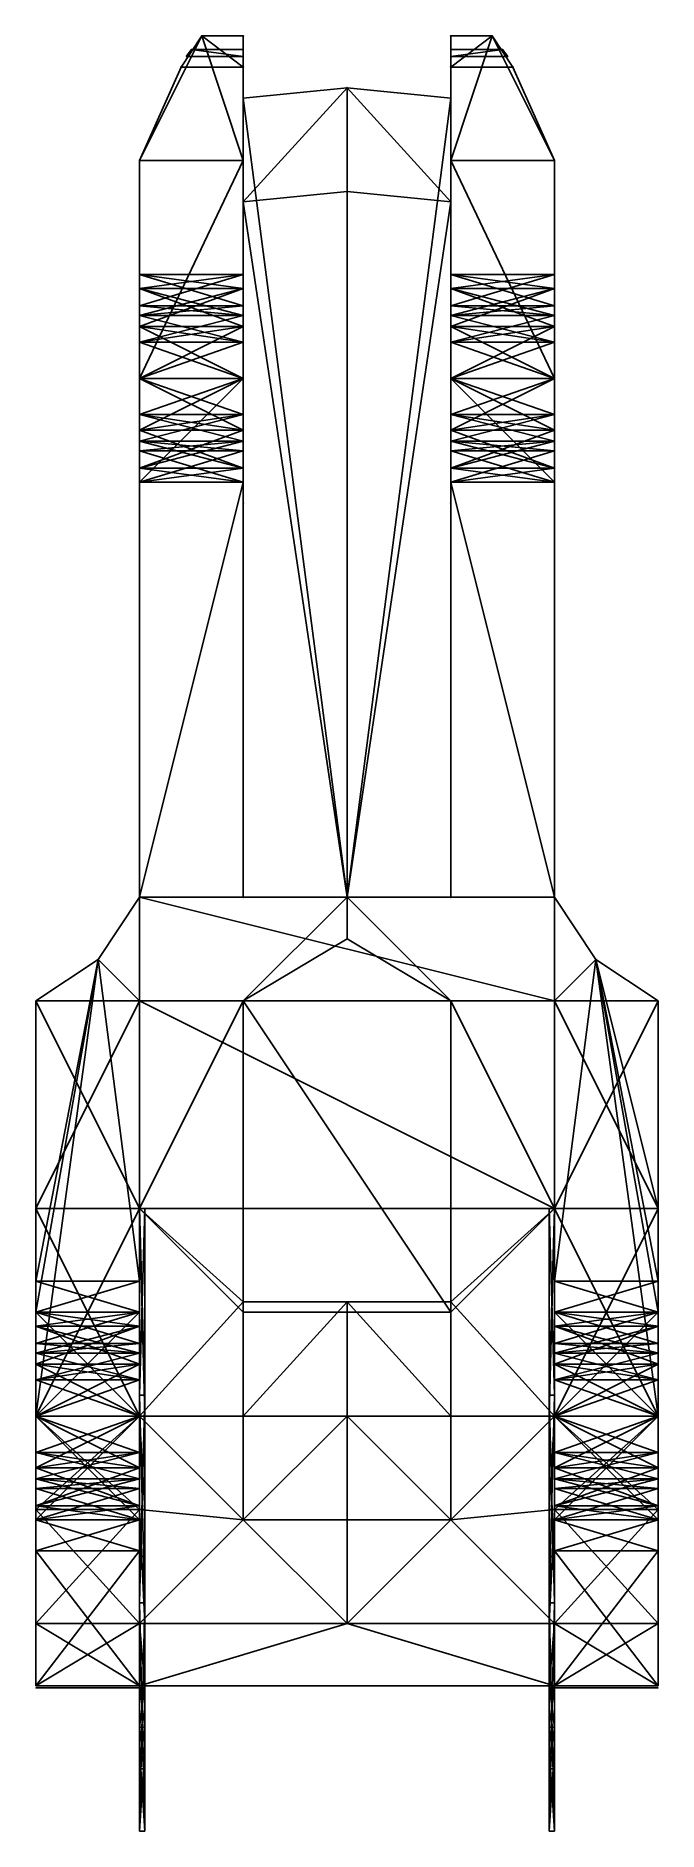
# Model space of a CAD drawing. Header units: metres. Extents: x -95 to 53, y -230 to 198.
import ezdxf

# ---------------------------------------------------------------- set-up
doc = ezdxf.new("R2010")
doc.units = ezdxf.units.M

msp = doc.modelspace()

# ---------------------------------------------------------------- linework, layer by layer
for p in [(-55.2471, 197.524, 7.4056), (-55.2471, 197.524, 7.4056), (-45.3727, 197.524, 7.4056), (-45.3727, 197.524, 7.4056), (4, 197.524, 7.4056), (4, 197.524, 7.4056), (13.8744, 197.524, 7.4056), (13.8744, 197.524, 7.4056), (-60.1842, 190.118, -19.7488), (-60.1842, 190.118, -19.7488), (-45.3727, 190.118, -19.7488), (-45.3727, 190.118, -19.7488), (4, 190.118, -19.7488), (4, 190.118, -19.7488), (18.8116, 190.118, -19.7488), (18.8116, 190.118, -19.7488), (-20.6863, 185.18, -12.3432), (-20.6863, 185.18, -12.3432), (-20.6863, 185.18, -12.3432), (-20.6863, 185.18, -12.3432), (-45.3727, 182.712, -14.8116), (-45.3727, 182.712, -14.8116), (-45.3727, 182.712, -14.8116), (-45.3727, 182.712, -14.8116), (4, 182.712, -14.8116), (4, 182.712, -14.8116), (4, 182.712, -14.8116), (4, 182.712, -14.8116), (-45.3727, 86.4351, -19.7488), (4, 86.4351, -19.7488), (-45.3727, -7.3727, -19.7488), (4, -7.3727, -19.7488), (-70.059, -130.804, 34.5607), (28.6863, -130.804, 34.5607)]:
    msp.add_point(p)
for points in [[(-55.2471, 197.524, 7.4056), (-70.059, 167.9, 24.6863), (-45.3727, 167.9, 24.6863)], [(-60.1842, 190.118, -19.7488), (-55.2471, 197.524, 7.4056), (-70.059, 167.9, -19.7488)], [(-55.2471, 197.524, 7.4056), (-70.059, 167.9, 24.6863), (-45.3727, 167.9, 24.6863)], [(-60.1842, 190.118, -19.7488), (-55.2471, 197.524, 7.4056), (-70.059, 167.9, -19.7488)], [(-70.059, 167.9, -19.7488), (-55.2471, 197.524, 7.4056), (-70.059, 167.9, 24.6863)], [(-70.059, 167.9, -19.7488), (-55.2471, 197.524, 7.4056), (-70.059, 167.9, 24.6863)], [(-55.2471, 197.524, 7.4056), (-60.1842, 190.118, -19.7488), (-45.3727, 190.118, -19.7488)], [(-55.2471, 197.524, 7.4056), (-60.1842, 190.118, -19.7488), (-45.3727, 190.118, -19.7488)], [(-55.2471, 197.524, 7.4056), (-60.1842, 190.118, -19.7488), (-45.3727, 190.118, -19.7488)], [(-55.2471, 197.524, 7.4056), (-60.1842, 190.118, -19.7488), (-45.3727, 190.118, -19.7488)], [(-55.2471, 197.524, 7.4056), (-45.3727, 190.118, -19.7488), (-45.3727, 197.524, 7.4056)], [(-55.2471, 197.524, 7.4056), (-45.3727, 190.118, -19.7488), (-45.3727, 197.524, 7.4056)], [(-55.2471, 197.524, 7.4056), (-45.3727, 190.118, -19.7488), (-45.3727, 197.524, 7.4056)], [(-55.2471, 197.524, 7.4056), (-45.3727, 190.118, -19.7488), (-45.3727, 197.524, 7.4056)], [(-55.2471, 197.524, 7.4056), (-45.3727, 167.9, 24.6863), (-45.3727, 197.524, 7.4056)], [(-55.2471, 197.524, 7.4056), (-45.3727, 167.9, 24.6863), (-45.3727, 197.524, 7.4056)], [(-45.3727, 167.9, -19.7488), (-45.3727, 190.118, -19.7488), (-45.3727, 197.524, 7.4056)], [(-45.3727, 167.9, -19.7488), (-45.3727, 197.524, 7.4056), (-45.3727, 167.9, 24.6863)], [(4, 197.524, 7.4056), (13.8744, 197.524, 7.4056), (4, 190.118, -19.7488)], [(4, 197.524, 7.4056), (13.8744, 197.524, 7.4056), (4, 190.118, -19.7488)], [(4, 197.524, 7.4056), (13.8744, 197.524, 7.4056), (4, 190.118, -19.7488)], [(4, 197.524, 7.4056), (13.8744, 197.524, 7.4056), (4, 190.118, -19.7488)], [(28.6863, 167.9, 24.6863), (4, 167.9, 24.6863), (13.8744, 197.524, 7.4056)], [(4, 197.524, 7.4056), (4, 190.118, -19.7488), (4, 167.9, -19.7488)], [(28.6863, 167.9, 24.6863), (4, 167.9, 24.6863), (13.8744, 197.524, 7.4056)], [(4, 190.118, -19.7488), (13.8744, 197.524, 7.4056), (18.8116, 190.118, -19.7488)], [(4, 190.118, -19.7488), (13.8744, 197.524, 7.4056), (18.8116, 190.118, -19.7488)], [(13.8744, 197.524, 7.4056), (4, 190.118, -19.7488), (18.8116, 190.118, -19.7488)], [(13.8744, 197.524, 7.4056), (4, 190.118, -19.7488), (18.8116, 190.118, -19.7488)], [(13.8744, 197.524, 7.4056), (4, 167.9, 24.6863), (4, 197.524, 7.4056)], [(4, 197.524, 7.4056), (4, 167.9, -19.7488), (4, 167.9, 24.6863)], [(13.8744, 197.524, 7.4056), (4, 167.9, 24.6863), (4, 197.524, 7.4056)], [(18.8116, 190.118, -19.7488), (28.6863, 167.9, -19.7488), (13.8744, 197.524, 7.4056)], [(18.8116, 190.118, -19.7488), (28.6863, 167.9, -19.7488), (13.8744, 197.524, 7.4056)], [(13.8744, 197.524, 7.4056), (28.6863, 167.9, -19.7488), (28.6863, 167.9, 24.6863)], [(13.8744, 197.524, 7.4056), (28.6863, 167.9, -19.7488), (28.6863, 167.9, 24.6863)], [(-58.9499, 192.586, -14.3177), (-57.7159, 194.315, -7.6527), (-45.3727, 192.586, -14.3177)], [(-45.3727, 192.586, -14.3177), (-57.7159, 194.315, -7.6527), (-45.3727, 194.315, -7.6527)], [(4, 194.315, -7.6527), (16.3432, 194.315, -7.6527), (4, 192.586, -14.3177)], [(4, 192.586, -14.3177), (16.3432, 194.315, -7.6527), (17.5772, 192.586, -14.3177)], [(-45.3727, 182.712, -14.8116), (-20.6863, 185.18, -12.3432), (-20.6863, -7.3727, -14.8116)], [(-45.3727, 158.026, 32.0919), (-20.6863, 160.494, 34.5607), (-20.6863, 185.18, -12.3432)], [(-45.3727, 158.026, 32.0919), (-20.6863, 185.18, -12.3432), (-45.3727, 182.712, -14.8116)], [(-20.6863, 160.494, 34.5607), (-20.6863, 185.18, -12.3432), (4, 158.026, 32.0919)], [(-20.6863, -7.3727, -14.8116), (-20.6863, 185.18, -12.3432), (4, 182.712, -14.8116)], [(-20.6863, 185.18, -12.3432), (4, 158.026, 32.0919), (4, 182.712, -14.8116)], [(-45.3727, 182.712, -14.8116), (-20.6863, -7.3727, -14.8116), (-45.3727, -7.3727, -14.8116)], [(-20.6863, -7.3727, -14.8116), (4, 182.712, -14.8116), (4, -7.3727, -14.8116)], [(-70.059, 167.9, 24.6863), (-70.059, 91.3727, 34.5607), (-70.059, 116.059, 29.6235)], [(-70.059, 167.9, 24.6863), (-70.059, 116.059, 34.5607), (-45.3727, 167.9, 24.6863)], [(-70.059, 167.9, 24.6863), (-70.059, 116.059, 34.5607), (-45.3727, 167.9, 24.6863)], [(-70.059, 167.9, 24.6863), (-70.059, 91.3727, 34.5607), (-70.059, 116.059, 29.6235)], [(-70.059, 167.9, 24.6863), (-70.059, 91.3727, 34.5607), (-70.059, 116.059, 34.5607)], [(-70.059, 145.683), (-70.059, 167.9, -19.7488), (-70.059, 145.683, -19.7488)], [(-70.059, 140.745, 22.2175), (-70.059, 167.9, -19.7488), (-70.059, 145.683)], [(-70.059, 140.745, 22.2175), (-70.059, 167.9, 24.6863), (-70.059, 167.9, -19.7488)], [(-70.059, 116.059, 29.6235), (-70.059, 167.9, 24.6863), (-70.059, 140.745, 22.2175)], [(-45.3727, 167.9, 24.6863), (-70.059, 116.059, 34.5607), (-45.3727, 116.059, 34.5607)], [(-45.3727, 167.9, 24.6863), (-70.059, 116.059, 34.5607), (-45.3727, 116.059, 34.5607)], [(-70.059, 167.9, 24.6863), (-70.059, 91.3727, 34.5607), (-70.059, 116.059, 34.5607)], [(-70.059, 145.683), (-70.059, 167.9, -19.7488), (-70.059, 145.683, -19.7488)], [(-70.059, 140.745, 22.2175), (-70.059, 167.9, -19.7488), (-70.059, 145.683)], [(-70.059, 140.745, 22.2175), (-70.059, 167.9, 24.6863), (-70.059, 167.9, -19.7488)], [(-70.059, 116.059, 29.6235), (-70.059, 167.9, 24.6863), (-70.059, 140.745, 22.2175)], [(-45.3727, 116.059, 34.5607), (-45.3727, -7.3727, 24.6863), (-45.3727, 167.9, 24.6863)], [(28.6863, 116.059, 34.5607), (4, 116.059, 34.5607), (4, 167.9, 24.6863)], [(4, 167.9, 24.6863), (4, -7.3727, 24.6863), (4, 116.059, 34.5607)], [(28.6863, 116.059, 34.5607), (4, 116.059, 34.5607), (4, 167.9, 24.6863)], [(28.6863, 116.059, 34.5607), (4, 167.9, 24.6863), (28.6863, 167.9, 24.6863)], [(28.6863, 116.059, 34.5607), (4, 167.9, 24.6863), (28.6863, 167.9, 24.6863)], [(28.6863, 145.683), (28.6863, 167.9, -19.7488), (28.6863, 145.683, -19.7488)], [(28.6863, 167.9, 24.6863), (28.6863, 145.683), (28.6863, 167.9, -19.7488)], [(28.6863, 167.9, 24.6863), (28.6863, 140.745, 22.2175), (28.6863, 145.683)], [(28.6863, 116.059, 34.5607), (28.6863, 140.745, 22.2175), (28.6863, 167.9, 24.6863)], [(28.6863, 145.683), (28.6863, 167.9, -19.7488), (28.6863, 145.683, -19.7488)], [(28.6863, 167.9, 24.6863), (28.6863, 145.683), (28.6863, 167.9, -19.7488)], [(28.6863, 167.9, 24.6863), (28.6863, 140.745, 22.2175), (28.6863, 145.683)], [(28.6863, 116.059, 34.5607), (28.6863, 140.745, 22.2175), (28.6863, 167.9, 24.6863)], [(-20.6863, -7.3727, 24.6863), (-45.3727, 158.026, 32.0919), (-20.6863, 160.494, 34.5607)], [(-45.3727, -7.3727, 24.6863), (-45.3727, 158.026, 32.0919), (-20.6863, -7.3727, 24.6863)], [(-20.6863, -7.3727, 24.6863), (4, 158.026, 32.0919), (-20.6863, 160.494, 34.5607)], [(4, -7.3727, 24.6863), (-20.6863, -7.3727, 24.6863), (4, 158.026, 32.0919)], [(-70.059, 140.745), (-70.059, 133.339), (-70.059, 137.437, 12.3432)], [(-70.059, 140.745), (-70.059, 133.339), (-45.3727, 133.339)], [(-70.059, 140.745), (-70.059, 133.339), (-45.3727, 140.745)], [(-70.059, 140.745), (-70.059, 137.437, -12.3432), (-45.3727, 137.437, -12.3432)], [(-70.059, 140.745), (-70.059, 133.339), (-45.3727, 140.745)], [(-70.059, 140.745), (-70.059, 133.339), (-45.3727, 133.339)], [(-70.059, 137.437, 12.3432), (-70.059, 140.745), (-45.3727, 140.745)], [(-70.059, 137.437, -12.3432), (-70.059, 133.339), (-70.059, 140.745)], [(-70.059, 140.745), (-45.3727, 133.339), (-45.3727, 140.745)], [(-45.3727, 140.745), (-70.059, 133.339), (-45.3727, 133.339)], [(-45.3727, 137.437, -12.3432), (-70.059, 140.745), (-45.3727, 140.745)], [(-45.3727, 140.745), (-70.059, 133.339), (-45.3727, 133.339)], [(-70.059, 140.745), (-45.3727, 133.339), (-45.3727, 140.745)], [(-70.059, 137.437, 12.3432), (-45.3727, 140.745), (-45.3727, 137.437, 12.3432)], [(-70.059, 137.437, -12.3432), (-70.059, 131.024, -8.64), (-70.059, 133.339)], [(-70.059, 128.402, -21.3783), (-70.059, 124.699, -14.9645), (-70.059, 137.437, -12.3432)], [(-70.059, 137.437, 12.3432), (-70.059, 131.024, 8.64), (-70.059, 128.402, 21.3783)], [(-70.059, 137.437, -12.3432), (-70.059, 131.024, -8.64), (-45.3727, 131.024, -8.64)], [(-70.059, 128.402, -21.3783), (-70.059, 137.437, -12.3432), (-45.3727, 128.402, -21.3783)], [(-70.059, 137.437, -12.3432), (-70.059, 131.024, -8.64), (-45.3727, 137.437, -12.3432)], [(-70.059, 137.437, 12.3432), (-70.059, 131.024, 8.64), (-45.3727, 131.024, 8.64)], [(-70.059, 137.437, 12.3432), (-70.059, 128.402, 21.3783), (-45.3727, 137.437, 12.3432)], [(-70.059, 137.437, 12.3432), (-70.059, 131.024, 8.64), (-45.3727, 137.437, 12.3432)], [(-70.059, 137.437, -12.3432), (-70.059, 124.699, -14.9645), (-70.059, 131.024, -8.64)], [(-70.059, 137.437, 12.3432), (-70.059, 133.339), (-70.059, 131.024, 8.64)], [(-70.059, 137.437, -12.3432), (-45.3727, 131.024, -8.64), (-45.3727, 137.437, -12.3432)], [(-45.3727, 128.402, -21.3783), (-70.059, 137.437, -12.3432), (-45.3727, 137.437, -12.3432)], [(-45.3727, 137.437, -12.3432), (-70.059, 131.024, -8.64), (-45.3727, 131.024, -8.64)], [(-70.059, 137.437, 12.3432), (-45.3727, 131.024, 8.64), (-45.3727, 137.437, 12.3432)], [(-45.3727, 137.437, 12.3432), (-70.059, 128.402, 21.3783), (-45.3727, 128.402, 21.3783)], [(-45.3727, 137.437, 12.3432), (-70.059, 131.024, 8.64), (-45.3727, 131.024, 8.64)], [(-45.3727, 140.745), (-45.3727, 133.339), (-45.3727, 137.437, 12.3432)], [(-45.3727, 137.437, -12.3432), (-45.3727, 133.339), (-45.3727, 140.745)], [(-45.3727, 137.437, 12.3432), (-45.3727, 133.339), (-45.3727, 140.745)], [(-45.3727, 137.437, -12.3432), (-45.3727, 133.339), (-45.3727, 140.745)], [(-45.3727, 131.024, -8.64), (-45.3727, 133.339), (-45.3727, 137.437, -12.3432)], [(-45.3727, 131.024, -8.64), (-45.3727, 124.699, -14.9645), (-45.3727, 137.437, -12.3432)], [(-45.3727, 133.339), (-45.3727, 131.024, 8.64), (-45.3727, 137.437, 12.3432)], [(-45.3727, 137.437, 12.3432), (-45.3727, 131.024, 8.64), (-45.3727, 128.402, 21.3783)], [(-45.3727, 128.402, -21.3783), (-45.3727, 124.699, -14.9645), (-45.3727, 137.437, -12.3432)], [(-45.3727, 137.437, -12.3432), (-45.3727, 131.024, -8.64), (-45.3727, 133.339)], [(-45.3727, 137.437, -12.3432), (-45.3727, 124.699, -14.9645), (-45.3727, 128.402, -21.3783)], [(-45.3727, 128.402, 21.3783), (-45.3727, 131.024, 8.64), (-45.3727, 137.437, 12.3432)], [(-45.3727, 137.437, 12.3432), (-45.3727, 133.339), (-45.3727, 131.024, 8.64)], [(-45.3727, 137.437, -12.3432), (-45.3727, 124.699, -14.9645), (-45.3727, 131.024, -8.64)], [(28.6863, 137.437, 12.3432), (4, 137.437, 12.3432), (4, 140.745)], [(28.6863, 140.745), (4, 140.745), (4, 133.339)], [(28.6863, 133.339), (4, 133.339), (4, 140.745)], [(28.6863, 140.745), (4, 140.745), (4, 137.437, -12.3432)], [(28.6863, 133.339), (4, 133.339), (4, 140.745)], [(28.6863, 140.745), (4, 140.745), (4, 133.339)], [(4, 140.745), (4, 133.339), (4, 137.437, 12.3432)], [(4, 137.437, -12.3432), (4, 133.339), (4, 140.745)], [(4, 137.437, 12.3432), (4, 133.339), (4, 140.745)], [(28.6863, 137.437, 12.3432), (4, 140.745), (28.6863, 140.745)], [(28.6863, 140.745), (4, 133.339), (28.6863, 133.339)], [(28.6863, 133.339), (4, 140.745), (28.6863, 140.745)], [(28.6863, 140.745), (4, 137.437, -12.3432), (28.6863, 137.437, -12.3432)], [(28.6863, 133.339), (4, 140.745), (28.6863, 140.745)], [(28.6863, 140.745), (4, 133.339), (28.6863, 133.339)], [(4, 137.437, -12.3432), (4, 133.339), (4, 140.745)], [(4, 131.024, -8.64), (4, 133.339), (4, 137.437, -12.3432)], [(4, 124.699, -14.9645), (4, 131.024, -8.64), (4, 137.437, -12.3432)], [(4, 131.024, 8.64), (4, 133.339), (4, 137.437, 12.3432)], [(28.6863, 131.024, 8.64), (4, 131.024, 8.64), (4, 137.437, 12.3432)], [(28.6863, 128.402, 21.3783), (4, 128.402, 21.3783), (4, 137.437, 12.3432)], [(28.6863, 137.437, 12.3432), (4, 137.437, 12.3432), (4, 131.024, 8.64)], [(28.6863, 131.024, -8.64), (4, 131.024, -8.64), (4, 137.437, -12.3432)], [(28.6863, 137.437, -12.3432), (4, 137.437, -12.3432), (4, 128.402, -21.3783)], [(28.6863, 137.437, -12.3432), (4, 137.437, -12.3432), (4, 131.024, -8.64)], [(4, 137.437, 12.3432), (4, 131.024, 8.64), (4, 128.402, 21.3783)], [(4, 128.402, -21.3783), (4, 124.699, -14.9645), (4, 137.437, -12.3432)], [(4, 137.437, -12.3432), (4, 131.024, -8.64), (4, 133.339)], [(4, 124.699, -14.9645), (4, 137.437, -12.3432), (4, 128.402, -21.3783)], [(4, 131.024, 8.64), (4, 128.402, 21.3783), (4, 137.437, 12.3432)], [(28.6863, 131.024, 8.64), (4, 137.437, 12.3432), (28.6863, 137.437, 12.3432)], [(28.6863, 128.402, 21.3783), (4, 137.437, 12.3432), (28.6863, 137.437, 12.3432)], [(28.6863, 137.437, 12.3432), (4, 131.024, 8.64), (28.6863, 131.024, 8.64)], [(28.6863, 131.024, -8.64), (4, 137.437, -12.3432), (28.6863, 137.437, -12.3432)], [(28.6863, 137.437, -12.3432), (4, 128.402, -21.3783), (28.6863, 128.402, -21.3783)], [(28.6863, 137.437, -12.3432), (4, 131.024, -8.64), (28.6863, 131.024, -8.64)], [(4, 137.437, 12.3432), (4, 133.339), (4, 131.024, 8.64)], [(4, 124.699, -14.9645), (4, 137.437, -12.3432), (4, 131.024, -8.64)], [(28.6863, 116.059, 29.6235), (28.6863, 140.745, 22.2175), (28.6863, 116.059, 34.5607)], [(28.6863, 116.059, 29.6235), (28.6863, 140.745, 22.2175), (28.6863, 116.059, 34.5607)], [(28.6863, 133.339), (28.6863, 137.437, 12.3432), (28.6863, 140.745)], [(28.6863, 137.437, -12.3432), (28.6863, 133.339), (28.6863, 140.745)], [(28.6863, 133.339), (28.6863, 131.024, 8.64), (28.6863, 137.437, 12.3432)], [(28.6863, 131.024, -8.64), (28.6863, 124.699, -14.9645), (28.6863, 137.437, -12.3432)], [(28.6863, 131.024, -8.64), (28.6863, 133.339), (28.6863, 137.437, -12.3432)], [(28.6863, 128.402, 21.3783), (28.6863, 131.024, 8.64), (28.6863, 137.437, 12.3432)], [(28.6863, 137.437, -12.3432), (28.6863, 124.699, -14.9645), (28.6863, 128.402, -21.3783)], [(-70.059, 131.024, 8.64), (-70.059, 133.339), (-45.3727, 131.024, 8.64)], [(-70.059, 131.024, -8.64), (-70.059, 133.339), (-45.3727, 133.339)], [(-70.059, 131.024, 8.64), (-70.059, 133.339), (-45.3727, 131.024, 8.64)], [(-70.059, 131.024, -8.64), (-70.059, 133.339), (-45.3727, 133.339)], [(-45.3727, 131.024, 8.64), (-70.059, 133.339), (-45.3727, 133.339)], [(-70.059, 131.024, -8.64), (-45.3727, 133.339), (-45.3727, 131.024, -8.64)], [(-45.3727, 131.024, 8.64), (-70.059, 133.339), (-45.3727, 133.339)], [(-70.059, 131.024, -8.64), (-45.3727, 133.339), (-45.3727, 131.024, -8.64)], [(-45.3727, 124.699, -14.9645), (-45.3727, 133.339), (-45.3727, 131.024, -8.64)], [(-45.3727, 124.699, -14.9645), (-45.3727, 131.024, 8.64), (-45.3727, 133.339)], [(-45.3727, 124.699, 14.9645), (-45.3727, 133.339), (-45.3727, 131.024, 8.64)], [(-45.3727, 131.024, -8.64), (-45.3727, 124.699, 14.9645), (-45.3727, 133.339)], [(28.6863, 131.024, -8.64), (4, 131.024, -8.64), (4, 133.339)], [(28.6863, 133.339), (4, 133.339), (4, 131.024, 8.64)], [(28.6863, 131.024, -8.64), (4, 131.024, -8.64), (4, 133.339)], [(28.6863, 133.339), (4, 133.339), (4, 131.024, 8.64)], [(4, 124.699, -14.9645), (4, 133.339), (4, 131.024, -8.64)], [(4, 131.024, 8.64), (4, 124.699, -14.9645), (4, 133.339)], [(4, 124.699, 14.9645), (4, 133.339), (4, 131.024, 8.64)], [(4, 124.699, 14.9645), (4, 131.024, -8.64), (4, 133.339)], [(28.6863, 131.024, -8.64), (4, 133.339), (28.6863, 133.339)], [(28.6863, 133.339), (4, 131.024, 8.64), (28.6863, 131.024, 8.64)], [(28.6863, 131.024, -8.64), (4, 133.339), (28.6863, 133.339)], [(28.6863, 133.339), (4, 131.024, 8.64), (28.6863, 131.024, 8.64)], [(-70.059, 124.699, 14.9645), (-70.059, 131.024, 8.64), (-45.3727, 124.699, 14.9645)], [(-70.059, 131.024, -8.64), (-70.059, 124.699, -14.9645), (-45.3727, 131.024, -8.64)], [(-70.059, 124.699, 14.9645), (-70.059, 131.024, 8.64), (-45.3727, 124.699, 14.9645)], [(-70.059, 131.024, -8.64), (-70.059, 124.699, -14.9645), (-45.3727, 131.024, -8.64)], [(-45.3727, 124.699, 14.9645), (-70.059, 131.024, 8.64), (-45.3727, 131.024, 8.64)], [(-45.3727, 131.024, -8.64), (-70.059, 124.699, -14.9645), (-45.3727, 124.699, -14.9645)], [(-45.3727, 124.699, 14.9645), (-70.059, 131.024, 8.64), (-45.3727, 131.024, 8.64)], [(-45.3727, 131.024, -8.64), (-70.059, 124.699, -14.9645), (-45.3727, 124.699, -14.9645)], [(-70.059, 128.402, 21.3783), (-70.059, 131.024, 8.64), (-70.059, 124.699, 14.9645)], [(-70.059, 116.059, -24.6863), (-70.059, 116.059, -17.2803), (-70.059, 128.402, -21.3783)], [(-70.059, 128.402, 21.3783), (-70.059, 124.699, 14.9645), (-70.059, 116.059, 17.2803)], [(-70.059, 128.402, -21.3783), (-70.059, 124.699, -14.9645), (-45.3727, 124.699, -14.9645)], [(-70.059, 116.059, -24.6863), (-70.059, 128.402, -21.3783), (-45.3727, 116.059, -24.6863)], [(-70.059, 128.402, -21.3783), (-70.059, 124.699, -14.9645), (-45.3727, 128.402, -21.3783)], [(-70.059, 128.402, 21.3783), (-70.059, 124.699, 14.9645), (-45.3727, 124.699, 14.9645)], [(-70.059, 128.402, 21.3783), (-70.059, 116.059, 24.6863), (-45.3727, 128.402, 21.3783)], [(-70.059, 128.402, 21.3783), (-70.059, 124.699, 14.9645), (-45.3727, 128.402, 21.3783)], [(-70.059, 128.402, -21.3783), (-70.059, 116.059, -17.2803), (-70.059, 124.699, -14.9645)], [(-70.059, 128.402, 21.3783), (-70.059, 116.059, 17.2803), (-70.059, 116.059, 24.6863)], [(-70.059, 128.402, -21.3783), (-45.3727, 124.699, -14.9645), (-45.3727, 128.402, -21.3783)], [(-45.3727, 116.059, -24.6863), (-70.059, 128.402, -21.3783), (-45.3727, 128.402, -21.3783)], [(-45.3727, 128.402, -21.3783), (-70.059, 124.699, -14.9645), (-45.3727, 124.699, -14.9645)], [(-70.059, 128.402, 21.3783), (-45.3727, 124.699, 14.9645), (-45.3727, 128.402, 21.3783)], [(-45.3727, 128.402, 21.3783), (-70.059, 116.059, 24.6863), (-45.3727, 116.059, 24.6863)], [(-45.3727, 128.402, 21.3783), (-70.059, 124.699, 14.9645), (-45.3727, 124.699, 14.9645)], [(-45.3727, 98.7782), (-45.3727, 131.024, 8.64), (-45.3727, 124.699, -14.9645)], [(-45.3727, 131.024, -8.64), (-45.3727, 98.7782), (-45.3727, 124.699, 14.9645)], [(-45.3727, 124.699, 14.9645), (-45.3727, 131.024, 8.64), (-45.3727, 128.402, 21.3783)], [(-45.3727, 116.059, 17.2803), (-45.3727, 131.024, 8.64), (-45.3727, 124.699, 14.9645)], [(-45.3727, 98.7782), (-45.3727, 131.024, 8.64), (-45.3727, 116.059, 17.2803)], [(-45.3727, 131.024, -8.64), (-45.3727, 116.059, -17.2803), (-45.3727, 124.699, -14.9645)], [(-45.3727, 131.024, -8.64), (-45.3727, 98.7782), (-45.3727, 116.059, -17.2803)], [(-45.3727, 128.402, 21.3783), (-45.3727, 131.024, 8.64), (-45.3727, 124.699, 14.9645)], [(-45.3727, 124.699, -14.9645), (-45.3727, 116.059, -17.2803), (-45.3727, 128.402, -21.3783)], [(-45.3727, 116.059, 17.2803), (-45.3727, 124.699, 14.9645), (-45.3727, 128.402, 21.3783)], [(-45.3727, 128.402, 21.3783), (-45.3727, 124.699, 14.9645), (-45.3727, 116.059, 17.2803)], [(-45.3727, 116.059, -24.6863), (-45.3727, 116.059, -17.2803), (-45.3727, 128.402, -21.3783)], [(-45.3727, 128.402, -21.3783), (-45.3727, 116.059, -17.2803), (-45.3727, 116.059, -24.6863)], [(-45.3727, 128.402, 21.3783), (-45.3727, 116.059, 17.2803), (-45.3727, 116.059, 24.6863)], [(-45.3727, 128.402, 21.3783), (-45.3727, 116.059, 17.2803), (-45.3727, 116.059, 24.6863)], [(-45.3727, 128.402, -21.3783), (-45.3727, 116.059, -17.2803), (-45.3727, 124.699, -14.9645)], [(4, 131.024, 8.64), (4, 124.699, 14.9645), (4, 128.402, 21.3783)], [(4, 131.024, 8.64), (4, 98.7782), (4, 124.699, -14.9645)], [(4, 98.7782), (4, 131.024, -8.64), (4, 124.699, 14.9645)], [(28.6863, 124.699, -14.9645), (4, 124.699, -14.9645), (4, 131.024, -8.64)], [(28.6863, 131.024, 8.64), (4, 131.024, 8.64), (4, 124.699, 14.9645)], [(28.6863, 124.699, -14.9645), (4, 124.699, -14.9645), (4, 131.024, -8.64)], [(28.6863, 131.024, 8.64), (4, 131.024, 8.64), (4, 124.699, 14.9645)], [(4, 131.024, 8.64), (4, 128.402, 21.3783), (4, 124.699, 14.9645)], [(4, 131.024, 8.64), (4, 116.059, 17.2803), (4, 124.699, 14.9645)], [(4, 131.024, 8.64), (4, 98.7782), (4, 116.059, 17.2803)], [(4, 116.059, -17.2803), (4, 131.024, -8.64), (4, 124.699, -14.9645)], [(4, 98.7782), (4, 131.024, -8.64), (4, 116.059, -17.2803)], [(28.6863, 124.699, -14.9645), (4, 131.024, -8.64), (28.6863, 131.024, -8.64)], [(28.6863, 131.024, 8.64), (4, 124.699, 14.9645), (28.6863, 124.699, 14.9645)], [(28.6863, 124.699, -14.9645), (4, 131.024, -8.64), (28.6863, 131.024, -8.64)], [(28.6863, 131.024, 8.64), (4, 124.699, 14.9645), (28.6863, 124.699, 14.9645)], [(4, 116.059, -17.2803), (4, 124.699, -14.9645), (4, 128.402, -21.3783)], [(4, 124.699, 14.9645), (4, 116.059, 17.2803), (4, 128.402, 21.3783)], [(28.6863, 124.699, 14.9645), (4, 124.699, 14.9645), (4, 128.402, 21.3783)], [(28.6863, 116.059, 24.6863), (4, 116.059, 24.6863), (4, 128.402, 21.3783)], [(28.6863, 128.402, 21.3783), (4, 128.402, 21.3783), (4, 124.699, 14.9645)], [(28.6863, 124.699, -14.9645), (4, 124.699, -14.9645), (4, 128.402, -21.3783)], [(28.6863, 128.402, -21.3783), (4, 128.402, -21.3783), (4, 116.059, -24.6863)], [(28.6863, 128.402, -21.3783), (4, 128.402, -21.3783), (4, 124.699, -14.9645)], [(4, 128.402, 21.3783), (4, 124.699, 14.9645), (4, 116.059, 17.2803)], [(4, 116.059, -24.6863), (4, 116.059, -17.2803), (4, 128.402, -21.3783)], [(4, 116.059, -17.2803), (4, 128.402, -21.3783), (4, 116.059, -24.6863)], [(4, 128.402, 21.3783), (4, 116.059, 17.2803), (4, 116.059, 24.6863)], [(28.6863, 124.699, 14.9645), (4, 128.402, 21.3783), (28.6863, 128.402, 21.3783)], [(28.6863, 116.059, 24.6863), (4, 128.402, 21.3783), (28.6863, 128.402, 21.3783)], [(28.6863, 128.402, 21.3783), (4, 124.699, 14.9645), (28.6863, 124.699, 14.9645)], [(28.6863, 124.699, -14.9645), (4, 128.402, -21.3783), (28.6863, 128.402, -21.3783)], [(28.6863, 128.402, -21.3783), (4, 116.059, -24.6863), (28.6863, 116.059, -24.6863)], [(28.6863, 128.402, -21.3783), (4, 124.699, -14.9645), (28.6863, 124.699, -14.9645)], [(4, 128.402, 21.3783), (4, 116.059, 17.2803), (4, 116.059, 24.6863)], [(4, 116.059, -17.2803), (4, 128.402, -21.3783), (4, 124.699, -14.9645)], [(28.6863, 124.699, 14.9645), (28.6863, 131.024, 8.64), (28.6863, 128.402, 21.3783)], [(28.6863, 116.059, 17.2803), (28.6863, 124.699, 14.9645), (28.6863, 128.402, 21.3783)], [(28.6863, 124.699, -14.9645), (28.6863, 116.059, -17.2803), (28.6863, 128.402, -21.3783)], [(28.6863, 116.059, 17.2803), (28.6863, 128.402, 21.3783), (28.6863, 116.059, 24.6863)], [(28.6863, 128.402, -21.3783), (28.6863, 116.059, -17.2803), (28.6863, 116.059, -24.6863)], [(-70.059, 124.699, -14.9645), (-70.059, 116.059, -17.2803), (-45.3727, 124.699, -14.9645)], [(-70.059, 124.699, -14.9645), (-70.059, 116.059, -17.2803), (-45.3727, 124.699, -14.9645)], [(-70.059, 116.059, 17.2803), (-70.059, 124.699, 14.9645), (-45.3727, 116.059, 17.2803)], [(-70.059, 116.059, 17.2803), (-70.059, 124.699, 14.9645), (-45.3727, 116.059, 17.2803)], [(-45.3727, 124.699, -14.9645), (-70.059, 116.059, -17.2803), (-45.3727, 116.059, -17.2803)], [(-45.3727, 124.699, -14.9645), (-70.059, 116.059, -17.2803), (-45.3727, 116.059, -17.2803)], [(-45.3727, 116.059, 17.2803), (-70.059, 124.699, 14.9645), (-45.3727, 124.699, 14.9645)], [(-45.3727, 116.059, 17.2803), (-70.059, 124.699, 14.9645), (-45.3727, 124.699, 14.9645)], [(-45.3727, 124.699, -14.9645), (-45.3727, 98.7782), (-45.3727, 116.059, -17.2803)], [(-45.3727, 98.7782), (-45.3727, 124.699, 14.9645), (-45.3727, 116.059, 17.2803)], [(28.6863, 124.699, 14.9645), (4, 124.699, 14.9645), (4, 116.059, 17.2803)], [(28.6863, 124.699, 14.9645), (4, 124.699, 14.9645), (4, 116.059, 17.2803)], [(28.6863, 116.059, -17.2803), (4, 116.059, -17.2803), (4, 124.699, -14.9645)], [(28.6863, 116.059, -17.2803), (4, 116.059, -17.2803), (4, 124.699, -14.9645)], [(28.6863, 124.699, 14.9645), (4, 116.059, 17.2803), (28.6863, 116.059, 17.2803)], [(4, 98.7782), (4, 124.699, -14.9645), (4, 116.059, -17.2803)], [(28.6863, 124.699, 14.9645), (4, 116.059, 17.2803), (28.6863, 116.059, 17.2803)], [(4, 124.699, 14.9645), (4, 98.7782), (4, 116.059, 17.2803)], [(28.6863, 116.059, -17.2803), (4, 124.699, -14.9645), (28.6863, 124.699, -14.9645)], [(28.6863, 116.059, -17.2803), (4, 124.699, -14.9645), (28.6863, 124.699, -14.9645)], [(-70.059, 116.059, -17.2803), (-70.059, 107.419, -14.9645), (-45.3727, 116.059, -17.2803)], [(-70.059, 116.059, -17.2803), (-70.059, 107.419, -14.9645), (-45.3727, 116.059, -17.2803)], [(-70.059, 116.059, 17.2803), (-70.059, 107.419, 14.9645), (-45.3727, 107.419, 14.9645)], [(-70.059, 116.059, 17.2803), (-70.059, 107.419, 14.9645), (-45.3727, 107.419, 14.9645)], [(-70.059, 103.716, -21.3783), (-70.059, 107.419, -14.9645), (-70.059, 116.059, -17.2803)], [(-70.059, 116.059, 24.6863), (-70.059, 116.059, 17.2803), (-70.059, 103.716, 21.3783)], [(-70.059, 116.059, -24.6863), (-70.059, 116.059, -17.2803), (-45.3727, 116.059, -17.2803)], [(-70.059, 103.716, -21.3783), (-70.059, 116.059, -24.6863), (-45.3727, 103.716, -21.3783)], [(-70.059, 116.059, -24.6863), (-70.059, 116.059, -17.2803), (-45.3727, 116.059, -24.6863)], [(-70.059, 116.059, 24.6863), (-70.059, 116.059, 17.2803), (-45.3727, 116.059, 17.2803)], [(-70.059, 116.059, 24.6863), (-70.059, 103.716, 21.3783), (-45.3727, 116.059, 24.6863)], [(-70.059, 116.059, 24.6863), (-70.059, 116.059, 17.2803), (-45.3727, 116.059, 24.6863)], [(-70.059, 116.059, 34.5607), (-70.059, 91.3727, 34.5607), (-45.3727, 116.059, 34.5607)], [(-70.059, 116.059, 34.5607), (-70.059, 91.3727, 34.5607), (-45.3727, 116.059, 34.5607)], [(-70.059, 116.059, 29.6235), (-70.059, 91.3727, 34.5607), (-70.059, 91.3727, 24.6863)], [(-45.3727, 116.059, -17.2803), (-70.059, 107.419, -14.9645), (-45.3727, 107.419, -14.9645)], [(-45.3727, 116.059, -17.2803), (-70.059, 107.419, -14.9645), (-45.3727, 107.419, -14.9645)], [(-70.059, 116.059, 17.2803), (-45.3727, 107.419, 14.9645), (-45.3727, 116.059, 17.2803)], [(-70.059, 116.059, 17.2803), (-45.3727, 107.419, 14.9645), (-45.3727, 116.059, 17.2803)], [(-70.059, 103.716, -21.3783), (-70.059, 116.059, -17.2803), (-70.059, 116.059, -24.6863)], [(-70.059, 103.716, 21.3783), (-70.059, 116.059, 17.2803), (-70.059, 107.419, 14.9645)], [(-70.059, 116.059, -24.6863), (-45.3727, 116.059, -17.2803), (-45.3727, 116.059, -24.6863)], [(-45.3727, 103.716, -21.3783), (-70.059, 116.059, -24.6863), (-45.3727, 116.059, -24.6863)], [(-45.3727, 116.059, -24.6863), (-70.059, 116.059, -17.2803), (-45.3727, 116.059, -17.2803)], [(-70.059, 116.059, 24.6863), (-45.3727, 116.059, 17.2803), (-45.3727, 116.059, 24.6863)], [(-45.3727, 116.059, 24.6863), (-70.059, 103.716, 21.3783), (-45.3727, 103.716, 21.3783)], [(-45.3727, 116.059, 24.6863), (-70.059, 116.059, 17.2803), (-45.3727, 116.059, 17.2803)], [(-45.3727, 116.059, 34.5607), (-70.059, 91.3727, 34.5607), (-45.3727, 91.3727, 34.5607)], [(-45.3727, 116.059, 34.5607), (-70.059, 91.3727, 34.5607), (-45.3727, 91.3727, 34.5607)], [(-70.059, 116.059, 29.6235), (-70.059, 91.3727, 34.5607), (-70.059, 91.3727, 24.6863)], [(-45.3727, 116.059, -17.2803), (-45.3727, 107.419, -14.9645), (-45.3727, 103.716, -21.3783)], [(-45.3727, 116.059, 17.2803), (-45.3727, 107.419, 14.9645), (-45.3727, 103.716, 21.3783)], [(-45.3727, 116.059, 24.6863), (-45.3727, 116.059, 17.2803), (-45.3727, 103.716, 21.3783)], [(-45.3727, 103.716, -21.3783), (-45.3727, 107.419, -14.9645), (-45.3727, 116.059, -17.2803)], [(-45.3727, 116.059, -17.2803), (-45.3727, 101.094, -8.64), (-45.3727, 107.419, -14.9645)], [(-45.3727, 116.059, 17.2803), (-45.3727, 98.7782), (-45.3727, 107.419, 14.9645)], [(-45.3727, 116.059, -17.2803), (-45.3727, 98.7782), (-45.3727, 101.094, -8.64)], [(-45.3727, 116.059, 17.2803), (-45.3727, 101.094, 8.64), (-45.3727, 107.419, 14.9645)], [(-45.3727, 116.059, -17.2803), (-45.3727, 98.7782), (-45.3727, 107.419, -14.9645)], [(-45.3727, 116.059, 17.2803), (-45.3727, 98.7782), (-45.3727, 101.094, 8.64)], [(-45.3727, 103.716, -21.3783), (-45.3727, 116.059, -17.2803), (-45.3727, 116.059, -24.6863)], [(-45.3727, 103.716, 21.3783), (-45.3727, 116.059, 17.2803), (-45.3727, 116.059, 24.6863)], [(-45.3727, 103.716, 21.3783), (-45.3727, 116.059, 17.2803), (-45.3727, 107.419, 14.9645)], [(-45.3727, 103.716, -21.3783), (-45.3727, 116.059, -17.2803), (-45.3727, 116.059, -24.6863)], [(4, 91.3727, 34.5607), (28.6863, 91.3727, 34.5607), (4, 116.059, 34.5607)], [(4, 107.419, -14.9645), (4, 116.059, -17.2803), (4, 103.716, -21.3783)], [(4, 116.059, 17.2803), (4, 107.419, 14.9645), (4, 103.716, 21.3783)], [(28.6863, 116.059, 17.2803), (4, 116.059, 17.2803), (4, 116.059, 24.6863)], [(28.6863, 103.716, 21.3783), (4, 103.716, 21.3783), (4, 116.059, 24.6863)], [(28.6863, 116.059, 24.6863), (4, 116.059, 24.6863), (4, 116.059, 17.2803)], [(28.6863, 116.059, -17.2803), (4, 116.059, -17.2803), (4, 116.059, -24.6863)], [(28.6863, 116.059, -24.6863), (4, 116.059, -24.6863), (4, 103.716, -21.3783)], [(28.6863, 116.059, -24.6863), (4, 116.059, -24.6863), (4, 116.059, -17.2803)], [(4, 116.059, 24.6863), (4, 116.059, 17.2803), (4, 103.716, 21.3783)], [(4, 103.716, -21.3783), (4, 107.419, -14.9645), (4, 116.059, -17.2803)], [(28.6863, 116.059, 17.2803), (4, 116.059, 17.2803), (4, 107.419, 14.9645)], [(28.6863, 116.059, 17.2803), (4, 116.059, 17.2803), (4, 107.419, 14.9645)], [(28.6863, 107.419, -14.9645), (4, 107.419, -14.9645), (4, 116.059, -17.2803)], [(28.6863, 107.419, -14.9645), (4, 107.419, -14.9645), (4, 116.059, -17.2803)], [(4, 91.3727, 34.5607), (28.6863, 91.3727, 34.5607), (4, 116.059, 34.5607)], [(28.6863, 91.3727, 34.5607), (4, 116.059, 34.5607), (28.6863, 116.059, 34.5607)], [(4, 103.716, -21.3783), (4, 116.059, -17.2803), (4, 116.059, -24.6863)], [(4, 116.059, 17.2803), (4, 103.716, 21.3783), (4, 116.059, 24.6863)], [(28.6863, 116.059, 17.2803), (4, 116.059, 24.6863), (28.6863, 116.059, 24.6863)], [(28.6863, 103.716, 21.3783), (4, 116.059, 24.6863), (28.6863, 116.059, 24.6863)], [(28.6863, 116.059, 24.6863), (4, 116.059, 17.2803), (28.6863, 116.059, 17.2803)], [(28.6863, 116.059, -17.2803), (4, 116.059, -24.6863), (28.6863, 116.059, -24.6863)], [(28.6863, 116.059, -24.6863), (4, 103.716, -21.3783), (28.6863, 103.716, -21.3783)], [(28.6863, 116.059, -24.6863), (4, 116.059, -17.2803), (28.6863, 116.059, -17.2803)], [(4, 116.059, 17.2803), (4, 103.716, 21.3783), (4, 107.419, 14.9645)], [(4, 103.716, -21.3783), (4, 116.059, -17.2803), (4, 116.059, -24.6863)], [(28.6863, 116.059, 17.2803), (4, 107.419, 14.9645), (28.6863, 107.419, 14.9645)], [(4, 101.094, -8.64), (4, 116.059, -17.2803), (4, 107.419, -14.9645)], [(4, 116.059, 17.2803), (4, 98.7782), (4, 107.419, 14.9645)], [(4, 98.7782), (4, 116.059, -17.2803), (4, 101.094, -8.64)], [(28.6863, 116.059, 17.2803), (4, 107.419, 14.9645), (28.6863, 107.419, 14.9645)], [(4, 116.059, 17.2803), (4, 101.094, 8.64), (4, 107.419, 14.9645)], [(4, 98.7782), (4, 116.059, -17.2803), (4, 107.419, -14.9645)], [(4, 116.059, 17.2803), (4, 98.7782), (4, 101.094, 8.64)], [(28.6863, 107.419, -14.9645), (4, 116.059, -17.2803), (28.6863, 116.059, -17.2803)], [(28.6863, 107.419, -14.9645), (4, 116.059, -17.2803), (28.6863, 116.059, -17.2803)], [(28.6863, 91.3727, 34.5607), (4, 116.059, 34.5607), (28.6863, 116.059, 34.5607)], [(28.6863, 107.419, 14.9645), (28.6863, 116.059, 17.2803), (28.6863, 103.716, 21.3783)], [(28.6863, 116.059, -17.2803), (28.6863, 107.419, -14.9645), (28.6863, 103.716, -21.3783)], [(28.6863, 116.059, 34.5607), (28.6863, -7.3727, 24.6863), (28.6863, 91.3727, 34.5607)], [(28.6863, -7.3727, 24.6863), (28.6863, 116.059, 29.6235), (28.6863, 91.3727, 24.6863)], [(28.6863, 116.059, 34.5607), (28.6863, 116.059, 29.6235), (28.6863, -7.3727, 24.6863)], [(28.6863, 103.716, 21.3783), (28.6863, 116.059, 17.2803), (28.6863, 116.059, 24.6863)], [(28.6863, 116.059, -17.2803), (28.6863, 103.716, -21.3783), (28.6863, 116.059, -24.6863)], [(28.6863, 116.059, 34.5607), (28.6863, -7.3727, 24.6863), (28.6863, 91.3727, 34.5607)], [(28.6863, -7.3727, 24.6863), (28.6863, 116.059, 29.6235), (28.6863, 91.3727, 24.6863)], [(28.6863, 116.059, 34.5607), (28.6863, 116.059, 29.6235), (28.6863, -7.3727, 24.6863)], [(-70.059, 101.094, 8.64), (-70.059, 107.419, 14.9645), (-45.3727, 101.094, 8.64)], [(-70.059, 107.419, -14.9645), (-70.059, 101.094, -8.64), (-45.3727, 107.419, -14.9645)], [(-70.059, 101.094, 8.64), (-70.059, 107.419, 14.9645), (-45.3727, 101.094, 8.64)], [(-70.059, 107.419, -14.9645), (-70.059, 101.094, -8.64), (-45.3727, 107.419, -14.9645)], [(-70.059, 103.716, 21.3783), (-70.059, 107.419, 14.9645), (-70.059, 94.6803, 12.3432)], [(-70.059, 103.716, -21.3783), (-70.059, 107.419, -14.9645), (-45.3727, 107.419, -14.9645)], [(-70.059, 103.716, -21.3783), (-70.059, 107.419, -14.9645), (-45.3727, 103.716, -21.3783)], [(-70.059, 103.716, 21.3783), (-70.059, 107.419, 14.9645), (-45.3727, 107.419, 14.9645)], [(-70.059, 103.716, 21.3783), (-70.059, 107.419, 14.9645), (-45.3727, 103.716, 21.3783)], [(-45.3727, 101.094, 8.64), (-70.059, 107.419, 14.9645), (-45.3727, 107.419, 14.9645)], [(-45.3727, 107.419, -14.9645), (-70.059, 101.094, -8.64), (-45.3727, 101.094, -8.64)], [(-45.3727, 101.094, 8.64), (-70.059, 107.419, 14.9645), (-45.3727, 107.419, 14.9645)], [(-45.3727, 107.419, -14.9645), (-70.059, 101.094, -8.64), (-45.3727, 101.094, -8.64)], [(-70.059, 103.716, -21.3783), (-70.059, 101.094, -8.64), (-70.059, 107.419, -14.9645)], [(-70.059, 94.6803, 12.3432), (-70.059, 107.419, 14.9645), (-70.059, 101.094, 8.64)], [(-70.059, 103.716, -21.3783), (-45.3727, 107.419, -14.9645), (-45.3727, 103.716, -21.3783)], [(-45.3727, 103.716, -21.3783), (-70.059, 107.419, -14.9645), (-45.3727, 107.419, -14.9645)], [(-70.059, 103.716, 21.3783), (-45.3727, 107.419, 14.9645), (-45.3727, 103.716, 21.3783)], [(-45.3727, 103.716, 21.3783), (-70.059, 107.419, 14.9645), (-45.3727, 107.419, 14.9645)], [(-45.3727, 107.419, -14.9645), (-45.3727, 101.094, -8.64), (-45.3727, 103.716, -21.3783)], [(-45.3727, 107.419, 14.9645), (-45.3727, 101.094, 8.64), (-45.3727, 94.6803, 12.3432)], [(-45.3727, 103.716, 21.3783), (-45.3727, 107.419, 14.9645), (-45.3727, 94.6803, 12.3432)], [(-45.3727, 98.7782), (-45.3727, 107.419, 14.9645), (-45.3727, 101.094, 8.64)], [(-45.3727, 107.419, -14.9645), (-45.3727, 98.7782), (-45.3727, 101.094, -8.64)], [(-45.3727, 94.6803, 12.3432), (-45.3727, 107.419, 14.9645), (-45.3727, 103.716, 21.3783)], [(-45.3727, 94.6803, 12.3432), (-45.3727, 107.419, 14.9645), (-45.3727, 101.094, 8.64)], [(-45.3727, 103.716, -21.3783), (-45.3727, 101.094, -8.64), (-45.3727, 107.419, -14.9645)], [(4, 101.094, -8.64), (4, 107.419, -14.9645), (4, 103.716, -21.3783)], [(4, 107.419, 14.9645), (4, 101.094, 8.64), (4, 94.6803, 12.3432)], [(28.6863, 107.419, 14.9645), (4, 107.419, 14.9645), (4, 103.716, 21.3783)], [(28.6863, 103.716, 21.3783), (4, 103.716, 21.3783), (4, 107.419, 14.9645)], [(28.6863, 107.419, -14.9645), (4, 107.419, -14.9645), (4, 103.716, -21.3783)], [(28.6863, 103.716, -21.3783), (4, 103.716, -21.3783), (4, 107.419, -14.9645)], [(4, 103.716, 21.3783), (4, 107.419, 14.9645), (4, 94.6803, 12.3432)], [(28.6863, 101.094, -8.64), (4, 101.094, -8.64), (4, 107.419, -14.9645)], [(28.6863, 107.419, 14.9645), (4, 107.419, 14.9645), (4, 101.094, 8.64)], [(28.6863, 101.094, -8.64), (4, 101.094, -8.64), (4, 107.419, -14.9645)], [(28.6863, 107.419, 14.9645), (4, 107.419, 14.9645), (4, 101.094, 8.64)], [(4, 107.419, 14.9645), (4, 94.6803, 12.3432), (4, 103.716, 21.3783)], [(28.6863, 107.419, 14.9645), (4, 103.716, 21.3783), (28.6863, 103.716, 21.3783)], [(28.6863, 103.716, 21.3783), (4, 107.419, 14.9645), (28.6863, 107.419, 14.9645)], [(28.6863, 107.419, -14.9645), (4, 103.716, -21.3783), (28.6863, 103.716, -21.3783)], [(28.6863, 103.716, -21.3783), (4, 107.419, -14.9645), (28.6863, 107.419, -14.9645)], [(4, 107.419, 14.9645), (4, 94.6803, 12.3432), (4, 101.094, 8.64)], [(4, 101.094, -8.64), (4, 103.716, -21.3783), (4, 107.419, -14.9645)], [(4, 107.419, 14.9645), (4, 98.7782), (4, 101.094, 8.64)], [(4, 98.7782), (4, 107.419, -14.9645), (4, 101.094, -8.64)], [(28.6863, 101.094, -8.64), (4, 107.419, -14.9645), (28.6863, 107.419, -14.9645)], [(28.6863, 107.419, 14.9645), (4, 101.094, 8.64), (28.6863, 101.094, 8.64)], [(28.6863, 101.094, -8.64), (4, 107.419, -14.9645), (28.6863, 107.419, -14.9645)], [(28.6863, 107.419, 14.9645), (4, 101.094, 8.64), (28.6863, 101.094, 8.64)], [(28.6863, 101.094, 8.64), (28.6863, 107.419, 14.9645), (28.6863, 94.6803, 12.3432)], [(28.6863, 107.419, -14.9645), (28.6863, 101.094, -8.64), (28.6863, 103.716, -21.3783)], [(28.6863, 94.6803, 12.3432), (28.6863, 107.419, 14.9645), (28.6863, 103.716, 21.3783)], [(-70.059, 94.6803, -12.3432), (-70.059, 101.094, -8.64), (-70.059, 103.716, -21.3783)], [(-70.059, 94.6803, -12.3432), (-70.059, 103.716, -21.3783), (-45.3727, 94.6803, -12.3432)], [(-70.059, 103.716, 21.3783), (-70.059, 94.6803, 12.3432), (-45.3727, 103.716, 21.3783)], [(-45.3727, 94.6803, -12.3432), (-70.059, 103.716, -21.3783), (-45.3727, 103.716, -21.3783)], [(-45.3727, 103.716, 21.3783), (-70.059, 94.6803, 12.3432), (-45.3727, 94.6803, 12.3432)], [(-45.3727, 94.6803, -12.3432), (-45.3727, 101.094, -8.64), (-45.3727, 103.716, -21.3783)], [(-45.3727, 103.716, -21.3783), (-45.3727, 101.094, -8.64), (-45.3727, 94.6803, -12.3432)], [(28.6863, 94.6803, 12.3432), (4, 94.6803, 12.3432), (4, 103.716, 21.3783)], [(28.6863, 103.716, -21.3783), (4, 103.716, -21.3783), (4, 94.6803, -12.3432)], [(4, 94.6803, -12.3432), (4, 101.094, -8.64), (4, 103.716, -21.3783)], [(4, 101.094, -8.64), (4, 103.716, -21.3783), (4, 94.6803, -12.3432)], [(28.6863, 94.6803, 12.3432), (4, 103.716, 21.3783), (28.6863, 103.716, 21.3783)], [(28.6863, 103.716, -21.3783), (4, 94.6803, -12.3432), (28.6863, 94.6803, -12.3432)], [(28.6863, 103.716, -21.3783), (28.6863, 101.094, -8.64), (28.6863, 94.6803, -12.3432)], [(-70.059, 98.7782), (-70.059, 101.094, 8.64), (-45.3727, 98.7782)], [(-70.059, 101.094, -8.64), (-70.059, 98.7782), (-45.3727, 101.094, -8.64)], [(-70.059, 98.7782), (-70.059, 101.094, 8.64), (-45.3727, 98.7782)], [(-70.059, 101.094, -8.64), (-70.059, 98.7782), (-45.3727, 101.094, -8.64)], [(-70.059, 94.6803, 12.3432), (-70.059, 101.094, 8.64), (-70.059, 98.7782)], [(-70.059, 94.6803, -12.3432), (-70.059, 101.094, -8.64), (-45.3727, 101.094, -8.64)], [(-70.059, 94.6803, -12.3432), (-70.059, 101.094, -8.64), (-45.3727, 94.6803, -12.3432)], [(-70.059, 94.6803, 12.3432), (-70.059, 101.094, 8.64), (-45.3727, 101.094, 8.64)], [(-70.059, 94.6803, 12.3432), (-70.059, 101.094, 8.64), (-45.3727, 94.6803, 12.3432)], [(-45.3727, 98.7782), (-70.059, 101.094, 8.64), (-45.3727, 101.094, 8.64)], [(-45.3727, 101.094, -8.64), (-70.059, 98.7782), (-45.3727, 98.7782)], [(-45.3727, 98.7782), (-70.059, 101.094, 8.64), (-45.3727, 101.094, 8.64)], [(-45.3727, 101.094, -8.64), (-70.059, 98.7782), (-45.3727, 98.7782)], [(-70.059, 94.6803, -12.3432), (-70.059, 98.7782), (-70.059, 101.094, -8.64)], [(-70.059, 94.6803, -12.3432), (-45.3727, 101.094, -8.64), (-45.3727, 94.6803, -12.3432)], [(-45.3727, 94.6803, -12.3432), (-70.059, 101.094, -8.64), (-45.3727, 101.094, -8.64)], [(-70.059, 94.6803, 12.3432), (-45.3727, 101.094, 8.64), (-45.3727, 94.6803, 12.3432)], [(-45.3727, 94.6803, 12.3432), (-70.059, 101.094, 8.64), (-45.3727, 101.094, 8.64)], [(-70.059, 91.3727), (-70.059, 98.7782), (-70.059, 94.6803, -12.3432)], [(-70.059, 91.3727), (-70.059, 98.7782), (-45.3727, 98.7782)], [(-70.059, 91.3727), (-70.059, 98.7782), (-45.3727, 91.3727)], [(-70.059, 94.6803, 12.3432), (-70.059, 98.7782), (-70.059, 91.3727)], [(-70.059, 91.3727), (-45.3727, 98.7782), (-45.3727, 91.3727)], [(-45.3727, 91.3727), (-70.059, 98.7782), (-45.3727, 98.7782)], [(-45.3727, 101.094, -8.64), (-45.3727, 98.7782), (-45.3727, 94.6803, -12.3432)], [(-45.3727, 98.7782), (-45.3727, 101.094, 8.64), (-45.3727, 94.6803, 12.3432)], [(-45.3727, 94.6803, 12.3432), (-45.3727, 101.094, 8.64), (-45.3727, 98.7782)], [(-45.3727, 94.6803, -12.3432), (-45.3727, 98.7782), (-45.3727, 101.094, -8.64)], [(-45.3727, 91.3727), (-45.3727, 98.7782), (-45.3727, 94.6803, -12.3432)], [(-45.3727, 94.6803, -12.3432), (-45.3727, 98.7782), (-45.3727, 91.3727)], [(-45.3727, 94.6803, 12.3432), (-45.3727, 98.7782), (-45.3727, 91.3727)], [(-45.3727, 94.6803, 12.3432), (-45.3727, 98.7782), (-45.3727, 91.3727)], [(4, 98.7782), (4, 101.094, -8.64), (4, 94.6803, -12.3432)], [(4, 101.094, 8.64), (4, 98.7782), (4, 94.6803, 12.3432)], [(28.6863, 101.094, 8.64), (4, 101.094, 8.64), (4, 94.6803, 12.3432)], [(28.6863, 94.6803, 12.3432), (4, 94.6803, 12.3432), (4, 101.094, 8.64)], [(28.6863, 101.094, -8.64), (4, 101.094, -8.64), (4, 94.6803, -12.3432)], [(28.6863, 94.6803, -12.3432), (4, 94.6803, -12.3432), (4, 101.094, -8.64)], [(4, 94.6803, 12.3432), (4, 101.094, 8.64), (4, 98.7782)], [(28.6863, 98.7782), (4, 98.7782), (4, 101.094, -8.64)], [(28.6863, 101.094, 8.64), (4, 101.094, 8.64), (4, 98.7782)], [(28.6863, 98.7782), (4, 98.7782), (4, 101.094, -8.64)], [(28.6863, 101.094, 8.64), (4, 101.094, 8.64), (4, 98.7782)], [(28.6863, 101.094, 8.64), (4, 94.6803, 12.3432), (28.6863, 94.6803, 12.3432)], [(28.6863, 94.6803, 12.3432), (4, 101.094, 8.64), (28.6863, 101.094, 8.64)], [(28.6863, 101.094, -8.64), (4, 94.6803, -12.3432), (28.6863, 94.6803, -12.3432)], [(28.6863, 94.6803, -12.3432), (4, 101.094, -8.64), (28.6863, 101.094, -8.64)], [(4, 98.7782), (4, 94.6803, -12.3432), (4, 101.094, -8.64)], [(28.6863, 98.7782), (4, 101.094, -8.64), (28.6863, 101.094, -8.64)], [(28.6863, 101.094, 8.64), (4, 98.7782), (28.6863, 98.7782)], [(28.6863, 98.7782), (4, 101.094, -8.64), (28.6863, 101.094, -8.64)], [(28.6863, 101.094, 8.64), (4, 98.7782), (28.6863, 98.7782)], [(28.6863, 98.7782), (4, 98.7782), (4, 91.3727)], [(28.6863, 91.3727), (4, 91.3727), (4, 98.7782)], [(4, 91.3727), (4, 98.7782), (4, 94.6803, -12.3432)], [(4, 98.7782), (4, 94.6803, -12.3432), (4, 91.3727)], [(4, 94.6803, 12.3432), (4, 98.7782), (4, 91.3727)], [(28.6863, 98.7782), (4, 91.3727), (28.6863, 91.3727)], [(28.6863, 91.3727), (4, 98.7782), (28.6863, 98.7782)], [(4, 94.6803, 12.3432), (4, 98.7782), (4, 91.3727)], [(28.6863, 98.7782), (28.6863, 101.094, 8.64), (28.6863, 94.6803, 12.3432)], [(28.6863, 101.094, -8.64), (28.6863, 98.7782), (28.6863, 94.6803, -12.3432)], [(28.6863, 98.7782), (28.6863, 94.6803, 12.3432), (28.6863, 91.3727)], [(28.6863, 94.6803, -12.3432), (28.6863, 98.7782), (28.6863, 91.3727)], [(-70.059, 91.3727), (-70.059, 94.6803, -12.3432), (-45.3727, 91.3727)], [(-70.059, 94.6803, 12.3432), (-70.059, 91.3727), (-45.3727, 94.6803, 12.3432)], [(-45.3727, 91.3727), (-70.059, 94.6803, -12.3432), (-45.3727, 94.6803, -12.3432)], [(-45.3727, 94.6803, 12.3432), (-70.059, 91.3727), (-45.3727, 91.3727)], [(28.6863, 91.3727), (4, 91.3727), (4, 94.6803, 12.3432)], [(28.6863, 94.6803, -12.3432), (4, 94.6803, -12.3432), (4, 91.3727)], [(28.6863, 91.3727), (4, 94.6803, 12.3432), (28.6863, 94.6803, 12.3432)], [(28.6863, 94.6803, -12.3432), (4, 91.3727), (28.6863, 91.3727)], [(-70.059, 91.3727, 34.5607), (-70.059, -7.3727, 24.6863), (-45.3727, 91.3727, 34.5607)], [(-70.059, 91.3727, 34.5607), (-70.059, -7.3727, 24.6863), (-45.3727, 91.3727, 34.5607)], [(-70.059, 86.4351), (-70.059, 91.3727, 34.5607), (-70.059, -7.3727, 24.6863)], [(-70.059, 91.3727, 24.6863), (-70.059, 91.3727, 34.5607), (-70.059, 86.4351)], [(-45.3727, 91.3727, 34.5607), (-70.059, -7.3727, 24.6863), (-45.3727, -7.3727, 24.6863)], [(-45.3727, 91.3727, 34.5607), (-70.059, -7.3727, 24.6863), (-45.3727, -7.3727, 24.6863)], [(-70.059, 86.4351), (-70.059, 91.3727, 34.5607), (-70.059, -7.3727, 24.6863)], [(-70.059, 91.3727, 24.6863), (-70.059, 91.3727, 34.5607), (-70.059, 86.4351)], [(28.6863, -7.3727, 24.6863), (4, -7.3727, 24.6863), (4, 91.3727, 34.5607)], [(28.6863, -7.3727, 24.6863), (4, -7.3727, 24.6863), (4, 91.3727, 34.5607)], [(4, 91.3727, 34.5607), (28.6863, -7.3727, 24.6863), (28.6863, 91.3727, 34.5607)], [(4, 91.3727, 34.5607), (28.6863, -7.3727, 24.6863), (28.6863, 91.3727, 34.5607)], [(28.6863, -7.3727, -19.7488), (28.6863, 91.3727, 24.6863), (28.6863, 86.4351)], [(28.6863, -7.3727, 24.6863), (28.6863, 91.3727, 24.6863), (28.6863, -7.3727, -19.7488)], [(28.6863, -7.3727, -19.7488), (28.6863, 91.3727, 24.6863), (28.6863, 86.4351)], [(28.6863, -7.3727, 24.6863), (28.6863, 91.3727, 24.6863), (28.6863, -7.3727, -19.7488)], [(-70.059, 86.4351, -19.7488), (-70.059, -7.3727, 24.6863), (-70.059, -7.3727, -19.7488)], [(-70.059, 86.4351), (-70.059, -7.3727, 24.6863), (-70.059, 86.4351, -19.7488)], [(-70.059, 86.4351, -19.7488), (-70.059, -7.3727, 24.6863), (-70.059, -7.3727, -19.7488)], [(-70.059, 86.4351), (-70.059, -7.3727, 24.6863), (-70.059, 86.4351, -19.7488)], [(28.6863, -7.3727, -19.7488), (28.6863, 86.4351), (28.6863, 86.4351, -19.7488)], [(28.6863, -7.3727, -19.7488), (28.6863, 86.4351), (28.6863, 86.4351, -19.7488)], [(-70.059, -7.3727, -19.7488), (-70.059, -98.7121, -19.7488), (-79.9334, -22.1843, -19.7488)], [(-70.059, -7.3727, -19.7488), (-70.059, -98.7121, -19.7488), (-79.9334, -22.1843, -19.7488)], [(-70.059, -7.3727, -19.7488), (-70.059, -7.3727, 24.6863), (-79.9334, -22.1843, -19.7488)], [(-70.059, -7.3727, 24.6863), (-70.059, -32.0591, 22.2175), (-79.9334, -22.1843, 24.6863)], [(-70.059, -7.3727, 24.6863), (-70.059, -32.0591, 22.2175), (-79.9334, -22.1843, 24.6863)], [(-70.059, -7.3727, 24.6863), (-79.9334, -22.1843, -19.7488), (-70.059, -32.0591, 22.2175)], [(28.6863, -32.0591, 19.7488), (-70.059, -32.0591, 19.7488), (-70.059, -7.3727, 24.6863)], [(-70.059, -7.3727, 24.6863), (28.6863, -32.0591, 19.7488), (28.6863, -7.3727, 24.6863)], [(-20.6863, -17.2471, 32.0919), (-20.6863, -7.3727, 24.6863), (-45.3727, -32.0591, 22.2175)], [(-20.6863, -7.3727, 24.6863), (4, -32.0591, 22.2175), (-20.6863, -17.2471, 32.0919)], [(28.6863, -7.3727, -19.7488), (38.5607, -22.1843, -19.7488), (28.6863, -98.7121, -19.7488)], [(28.6863, -7.3727, -19.7488), (38.5607, -22.1843, -19.7488), (28.6863, -7.3727, 24.6863)], [(28.6863, -32.0591, 22.2175), (38.5607, -22.1843, -19.7488), (28.6863, -7.3727, 24.6863)], [(28.6863, -7.3727, 24.6863), (38.5607, -22.1843, 24.6863), (28.6863, -32.0591, 22.2175)], [(38.5607, -22.1843, -19.7488), (28.6863, -98.7121, -19.7488), (28.6863, -7.3727, -19.7488)], [(38.5607, -22.1843, 24.6863), (28.6863, -32.0591, 22.2175), (28.6863, -7.3727, 24.6863)], [(-20.6863, -17.2471, 32.0919), (4, -32.0591, 37.0295), (-45.3727, -32.0591, 37.0295)], [(-20.6863, -17.2471, 32.0919), (-45.3727, -32.0591, 22.2175), (-45.3727, -32.0591, 37.0295)], [(-20.6863, -17.2471, 32.0919), (4, -32.0591, 22.2175), (4, -32.0591, 37.0295)], [(-94.7454, -32.0591, 22.2175), (-79.9334, -22.1843, 24.6863), (-94.7454, -130.804, 29.6235)], [(-79.9334, -22.1843, -19.7488), (-94.7454, -32.0591, 22.2175), (-70.059, -32.0591, 19.7488)], [(-79.9334, -22.1843, -19.7488), (-70.059, -98.7121, -19.7488), (-94.7454, -98.7121, -19.7488)], [(-79.9334, -22.1843, -19.7488), (-70.059, -98.7121, -19.7488), (-94.7454, -98.7121, -19.7488)], [(-79.9334, -22.1843, -19.7488), (-94.7454, -98.7121), (-94.7454, -98.7121, -19.7488)], [(-79.9334, -22.1843, -19.7488), (-94.7454, -106.118, 22.2175), (-94.7454, -98.7121)], [(-79.9334, -22.1843, 24.6863), (-94.7454, -106.118, 22.2175), (-79.9334, -22.1843, -19.7488)], [(-79.9334, -22.1843, 24.6863), (-94.7454, -130.804, 29.6235), (-94.7454, -106.118, 22.2175)], [(-70.059, -32.0591, 22.2175), (-79.9334, -22.1843, 24.6863), (-94.7454, -32.0591, 22.2175)], [(-70.059, -32.0591, 22.2175), (-79.9334, -22.1843, 24.6863), (-94.7454, -32.0591, 22.2175)], [(53.3727, -98.7121, -19.7488), (28.6863, -98.7121, -19.7488), (38.5607, -22.1843, -19.7488)], [(53.3727, -32.0591, 22.2175), (28.6863, -32.0591, 19.7488), (38.5607, -22.1843, -19.7488)], [(53.3727, -32.0591, 22.2175), (28.6863, -32.0591, 22.2175), (38.5607, -22.1843, 24.6863)], [(38.5607, -22.1843, -19.7488), (28.6863, -98.7121, -19.7488), (53.3727, -98.7121, -19.7488)], [(38.5607, -22.1843, 24.6863), (28.6863, -32.0591, 22.2175), (53.3727, -32.0591, 22.2175)], [(53.3727, -130.804, 37.0295), (53.3727, -81.4317, 29.6235), (38.5607, -22.1843, 24.6863)], [(38.5607, -22.1843, -19.7488), (53.3727, -98.7121), (53.3727, -98.7121, -19.7488)], [(38.5607, -22.1843, 24.6863), (53.3727, -98.7121), (38.5607, -22.1843, -19.7488)], [(38.5607, -22.1843, 24.6863), (53.3727, -106.118, 22.2175), (53.3727, -98.7121)], [(38.5607, -22.1843, 24.6863), (53.3727, -130.804, 29.6235), (53.3727, -106.118, 22.2175)], [(38.5607, -22.1843, 24.6863), (53.3727, -130.804, 37.0295), (53.3727, -130.804, 29.6235)], [(38.5607, -22.1843, 24.6863), (53.3727, -81.4317, 29.6235), (53.3727, -32.0591, 22.2175)], [(-70.059, -32.0591, 22.2175), (-70.059, -81.4317, 29.6235), (-94.7454, -32.0591, 22.2175)], [(-70.059, -32.0591, 22.2175), (-70.059, -81.4317, 29.6235), (-94.7454, -81.4317, 29.6235)], [(-94.7454, -32.0591, 22.2175), (-94.7454, -153.022, 34.5607), (-94.7454, -81.4317, 29.6235)], [(-94.7454, -32.0591, 22.2175), (-94.7454, -130.804, 29.6235), (-94.7454, -153.022, 34.5607)], [(-94.7454, -32.0591, 22.2175), (-70.059, -81.4317, 29.6235), (-94.7454, -81.4317, 29.6235)], [(-70.059, -32.0591, 22.2175), (-94.7454, -81.4317, 29.6235), (-94.7454, -32.0591, 22.2175)], [(-45.3727, -32.0591, 22.2175), (-45.3727, -32.0591, 37.0295), (-70.059, -81.4317, 29.6235)], [(-70.059, -81.4317, 29.6235), (28.6863, -81.4317, 29.6235), (-70.059, -32.0591, 22.2175)], [(-45.3727, -32.0591, 37.0295), (-70.059, -81.4317, 29.6235), (-45.3727, -106.118, 49.3727)], [(-70.059, -32.0591, 22.2175), (28.6863, -81.4317, 29.6235), (28.6863, -32.0591, 19.7488)], [(4, -32.0591, 37.0295), (-45.3727, -32.0591, 37.0295), (4, -106.118, 49.3727)], [(-45.3727, -32.0591, 37.0295), (4, -106.118, 49.3727), (-45.3727, -106.118, 49.3727)], [(4, -32.0591, 22.2175), (28.6863, -81.4317, 29.6235), (4, -32.0591, 37.0295)], [(4, -32.0591, 37.0295), (28.6863, -81.4317, 29.6235), (4, -106.118, 49.3727)], [(53.3727, -32.0591, 22.2175), (28.6863, -32.0591, 22.2175), (53.3727, -81.4317, 29.6235)], [(53.3727, -81.4317, 29.6235), (28.6863, -81.4317, 29.6235), (53.3727, -32.0591, 22.2175)], [(28.6863, -32.0591, 22.2175), (53.3727, -81.4317, 29.6235), (28.6863, -81.4317, 29.6235)], [(53.3727, -32.0591, 22.2175), (28.6863, -81.4317, 29.6235), (28.6863, -32.0591, 22.2175)], [(-70.059, -130.804, 37.0295), (-70.059, -81.4317, 29.6235), (-94.7454, -81.4317, 29.6235)], [(-70.059, -130.804, 37.0295), (-70.059, -81.4317, 29.6235), (-94.7454, -130.804, 37.0295)], [(-94.7454, -153.022, 34.5607), (-94.7454, -81.4317, 29.6235), (-94.7454, -130.804, 37.0295)], [(-70.059, -130.804, 37.0295), (-94.7454, -81.4317, 29.6235), (-94.7454, -130.804, 37.0295)], [(-94.7454, -130.804, 37.0295), (-70.059, -81.4317, 29.6235), (-94.7454, -81.4317, 29.6235)], [(-68.8246, -130.804, 37.0295), (-68.8246, -81.4317, 29.6235), (-70.059, -81.4317, 29.6235)], [(-68.8246, -125.867, 44.4351), (-68.8246, -81.4317, 29.6235), (-70.059, -125.867, 44.4351)], [(-68.8246, -125.867, 44.4351), (-68.8246, -81.4317, 29.6235), (-70.059, -125.867, 44.4351)], [(-68.8246, -125.867, 44.4351), (-68.8246, -81.4317, 29.6235), (-70.059, -81.4317, 29.6235)], [(-70.059, -130.804, 37.0295), (-45.3727, -103.649, 49.3727), (-70.059, -81.4317, 29.6235)], [(-70.059, -175.24, 54.3099), (-70.059, -81.4317, 29.6235), (-70.059, -125.867, 44.4351)], [(-70.059, -175.24, 54.3099), (-70.059, -130.804, 37.0295), (-70.059, -81.4317, 29.6235)], [(-70.059, -175.24, 54.3099), (-70.059, -81.4317, 29.6235), (-70.059, -125.867, 44.4351)], [(-70.059, -175.24, 54.3099), (-70.059, -130.804, 37.0295), (-70.059, -81.4317, 29.6235)], [(-68.8246, -130.804, 37.0295), (-70.059, -81.4317, 29.6235), (-70.059, -130.804, 37.0295)], [(-68.8246, -81.4317, 29.6235), (-70.059, -125.867, 44.4351), (-70.059, -81.4317, 29.6235)], [(-68.8246, -81.4317, 29.6235), (-70.059, -125.867, 44.4351), (-70.059, -81.4317, 29.6235)], [(-68.8246, -125.867, 44.4351), (-70.059, -81.4317, 29.6235), (-70.059, -125.867, 44.4351)], [(-70.059, -125.867, 44.4351), (-70.059, -130.804, 37.0295), (-70.059, -81.4317, 29.6235)], [(-68.8246, -125.867, 44.4351), (-68.8246, -130.804, 37.0295), (-68.8246, -81.4317, 29.6235)], [(28.6863, -81.4317, 29.6235), (4, -103.649, 49.3727), (28.6863, -130.804, 37.0295)], [(27.4519, -125.867, 44.4351), (28.6863, -125.867, 44.4351), (28.6863, -81.4317, 29.6235)], [(27.4519, -81.4317, 29.6235), (28.6863, -81.4317, 29.6235), (28.6863, -125.867, 44.4351)], [(27.4519, -81.4317, 29.6235), (28.6863, -81.4317, 29.6235), (28.6863, -125.867, 44.4351)], [(27.4519, -130.804, 37.0295), (28.6863, -130.804, 37.0295), (28.6863, -81.4317, 29.6235)], [(27.4519, -125.867, 44.4351), (28.6863, -81.4317, 29.6235), (27.4519, -81.4317, 29.6235)], [(27.4519, -81.4317, 29.6235), (28.6863, -125.867, 44.4351), (27.4519, -125.867, 44.4351)], [(27.4519, -81.4317, 29.6235), (28.6863, -125.867, 44.4351), (27.4519, -125.867, 44.4351)], [(27.4519, -130.804, 37.0295), (28.6863, -81.4317, 29.6235), (27.4519, -81.4317, 29.6235)], [(27.4519, -175.24, 54.3099), (27.4519, -81.4317, 29.6235), (27.4519, -125.867, 44.4351)], [(27.4519, -175.24, 54.3099), (27.4519, -130.804, 37.0295), (27.4519, -81.4317, 29.6235)], [(53.3727, -81.4317, 29.6235), (28.6863, -81.4317, 29.6235), (53.3727, -130.804, 37.0295)], [(28.6863, -130.804, 37.0295), (53.3727, -130.804, 37.0295), (53.3727, -81.4317, 29.6235)], [(28.6863, -175.24, 54.3099), (28.6863, -81.4317, 29.6235), (28.6863, -125.867, 44.4351)], [(28.6863, -175.24, 54.3099), (28.6863, -130.804, 37.0295), (28.6863, -81.4317, 29.6235)], [(28.6863, -130.804, 37.0295), (28.6863, -125.867, 44.4351), (28.6863, -81.4317, 29.6235)], [(28.6863, -130.804, 37.0295), (28.6863, -125.867, 44.4351), (28.6863, -81.4317, 29.6235)], [(53.3727, -130.804, 37.0295), (28.6863, -81.4317, 29.6235), (28.6863, -130.804, 37.0295)], [(28.6863, -130.804, 37.0295), (53.3727, -81.4317, 29.6235), (28.6863, -81.4317, 29.6235)], [(-70.059, -98.7121), (-70.059, -106.118, 22.2175), (-94.7454, -106.118, 22.2175)], [(-70.059, -98.7121), (-70.059, -106.118, 22.2175), (-94.7454, -98.7121)], [(-70.059, -98.7121), (-70.059, -98.7121, -19.7488), (-94.7454, -98.7121)], [(-70.059, -98.7121), (-70.059, -98.7121, -19.7488), (-94.7454, -98.7121, -19.7488)], [(-70.059, -98.7121), (-94.7454, -106.118, 22.2175), (-94.7454, -98.7121)], [(-70.059, -106.118, 22.2175), (-94.7454, -98.7121), (-94.7454, -106.118, 22.2175)], [(-94.7454, -98.7121), (-70.059, -98.7121, -19.7488), (-94.7454, -98.7121, -19.7488)], [(-70.059, -98.7121), (-94.7454, -98.7121, -19.7488), (-94.7454, -98.7121)], [(28.6863, -98.7121), (53.3727, -98.7121), (53.3727, -98.7121, -19.7488)], [(53.3727, -98.7121, -19.7488), (28.6863, -98.7121, -19.7488), (53.3727, -98.7121)], [(28.6863, -106.118, 22.2175), (53.3727, -106.118, 22.2175), (53.3727, -98.7121)], [(28.6863, -98.7121), (53.3727, -98.7121), (53.3727, -106.118, 22.2175)], [(28.6863, -98.7121), (53.3727, -98.7121, -19.7488), (28.6863, -98.7121, -19.7488)], [(53.3727, -98.7121), (28.6863, -98.7121, -19.7488), (28.6863, -98.7121)], [(28.6863, -106.118, 22.2175), (53.3727, -98.7121), (28.6863, -98.7121)], [(28.6863, -98.7121), (53.3727, -106.118, 22.2175), (28.6863, -106.118, 22.2175)], [(-70.059, -106.118), (-94.7454, -106.118), (-70.059, -113.524)], [(-70.059, -109.426, -12.3432), (-94.7454, -109.426, -12.3432), (-70.059, -106.118)], [(-70.059, -106.118), (-94.7454, -106.118), (-70.059, -109.426, 12.3432)], [(-94.7454, -113.524), (-70.059, -113.524), (-70.059, -106.118)], [(-70.059, -106.118, 22.2175), (-70.059, -130.804, 29.6235), (-94.7454, -130.804, 29.6235)], [(-70.059, -106.118, 22.2175), (-70.059, -130.804, 29.6235), (-94.7454, -106.118, 22.2175)], [(-94.7454, -109.426, -12.3432), (-94.7454, -113.524), (-94.7454, -106.118)], [(-94.7454, -109.426, 12.3432), (-94.7454, -113.524), (-94.7454, -106.118)], [(-94.7454, -106.118), (-70.059, -113.524), (-94.7454, -113.524)], [(-70.059, -106.118), (-94.7454, -109.426, -12.3432), (-94.7454, -106.118)], [(-70.059, -109.426, 12.3432), (-94.7454, -106.118), (-94.7454, -109.426, 12.3432)], [(-70.059, -106.118), (-94.7454, -113.524), (-94.7454, -106.118)], [(-70.059, -106.118, 22.2175), (-94.7454, -130.804, 29.6235), (-94.7454, -106.118, 22.2175)], [(-70.059, -130.804, 29.6235), (-94.7454, -106.118, 22.2175), (-94.7454, -130.804, 29.6235)], [(-45.3727, -103.649, 49.3727), (-45.3727, -130.804, 54.3099), (-70.059, -130.804, 37.0295)], [(-70.059, -106.118), (-70.059, -113.524), (-70.059, -109.426, -12.3432)], [(-70.059, -109.426, 12.3432), (-70.059, -113.524), (-70.059, -106.118)], [(-70.059, -109.426, 12.3432), (-70.059, -113.524), (-70.059, -106.118)], [(-70.059, -109.426, -12.3432), (-70.059, -113.524), (-70.059, -106.118)], [(-45.3727, -103.649, 54.3099), (-45.3727, -130.804, 54.3099), (-20.6863, -103.649, 54.3099)], [(-45.3727, -103.649, 49.3727), (-45.3727, -130.804, 54.3099), (-45.3727, -103.649, 54.3099)], [(4, -103.649, 54.3099), (4, -103.649, 49.3727), (-45.3727, -103.649, 54.3099)], [(-20.6863, -103.649, 54.3099), (-45.3727, -130.804, 54.3099), (-20.6863, -130.804, 54.3099)], [(-45.3727, -103.649, 54.3099), (4, -103.649, 49.3727), (-45.3727, -103.649, 49.3727)], [(-20.6863, -130.804, 54.3099), (4, -130.804, 54.3099), (-20.6863, -103.649, 54.3099)], [(-20.6863, -103.649, 54.3099), (4, -130.804, 54.3099), (4, -103.649, 54.3099)], [(4, -130.804, 54.3099), (4, -103.649, 54.3099), (4, -103.649, 49.3727)], [(28.6863, -130.804, 37.0295), (4, -103.649, 49.3727), (4, -130.804, 54.3099)], [(28.6863, -106.118), (28.6863, -113.524), (28.6863, -109.426, -12.3432)], [(53.3727, -106.118), (53.3727, -113.524), (28.6863, -106.118)], [(53.3727, -106.118), (53.3727, -109.426, 12.3432), (28.6863, -109.426, 12.3432)], [(53.3727, -109.426, -12.3432), (53.3727, -106.118), (28.6863, -106.118)], [(53.3727, -106.118), (53.3727, -113.524), (28.6863, -113.524)], [(28.6863, -130.804, 29.6235), (53.3727, -130.804, 29.6235), (53.3727, -106.118, 22.2175)], [(28.6863, -106.118, 22.2175), (53.3727, -106.118, 22.2175), (53.3727, -130.804, 29.6235)], [(28.6863, -109.426, 12.3432), (28.6863, -113.524), (28.6863, -106.118)], [(53.3727, -113.524), (28.6863, -106.118), (28.6863, -113.524)], [(53.3727, -106.118), (28.6863, -109.426, 12.3432), (28.6863, -106.118)], [(53.3727, -109.426, -12.3432), (28.6863, -106.118), (28.6863, -109.426, -12.3432)], [(53.3727, -106.118), (28.6863, -113.524), (28.6863, -106.118)], [(28.6863, -109.426, 12.3432), (28.6863, -113.524), (28.6863, -106.118)], [(28.6863, -113.524), (28.6863, -109.426, -12.3432), (28.6863, -106.118)], [(28.6863, -130.804, 29.6235), (53.3727, -106.118, 22.2175), (28.6863, -106.118, 22.2175)], [(28.6863, -106.118, 22.2175), (53.3727, -130.804, 29.6235), (28.6863, -130.804, 29.6235)], [(53.3727, -106.118), (53.3727, -113.524), (53.3727, -109.426, -12.3432)], [(53.3727, -113.524), (53.3727, -109.426, 12.3432), (53.3727, -106.118)], [(-94.7454, -122.164, -14.9645), (-94.7454, -115.84, -8.64), (-94.7454, -109.426, -12.3432)], [(-94.7454, -115.84, -8.64), (-94.7454, -113.524), (-94.7454, -109.426, -12.3432)], [(-94.7454, -113.524), (-94.7454, -115.84, 8.64), (-94.7454, -109.426, 12.3432)], [(-94.7454, -115.84, 8.64), (-94.7454, -122.164, 14.9645), (-94.7454, -109.426, 12.3432)], [(-70.059, -109.426, -12.3432), (-94.7454, -109.426, -12.3432), (-70.059, -115.84, -8.64)], [(-70.059, -118.461, -21.3783), (-94.7454, -118.461, -21.3783), (-70.059, -109.426, -12.3432)], [(-94.7454, -115.84, -8.64), (-70.059, -115.84, -8.64), (-70.059, -109.426, -12.3432)], [(-70.059, -109.426, 12.3432), (-94.7454, -109.426, 12.3432), (-70.059, -115.84, 8.64)], [(-70.059, -109.426, 12.3432), (-94.7454, -109.426, 12.3432), (-70.059, -118.461, 21.3783)], [(-94.7454, -115.84, 8.64), (-70.059, -115.84, 8.64), (-70.059, -109.426, 12.3432)], [(-94.7454, -109.426, -12.3432), (-94.7454, -122.164, -14.9645), (-94.7454, -118.461, -21.3783)], [(-94.7454, -109.426, 12.3432), (-94.7454, -122.164, 14.9645), (-94.7454, -118.461, 21.3783)], [(-94.7454, -109.426, -12.3432), (-70.059, -115.84, -8.64), (-94.7454, -115.84, -8.64)], [(-70.059, -109.426, -12.3432), (-94.7454, -118.461, -21.3783), (-94.7454, -109.426, -12.3432)], [(-70.059, -109.426, -12.3432), (-94.7454, -115.84, -8.64), (-94.7454, -109.426, -12.3432)], [(-94.7454, -109.426, 12.3432), (-70.059, -115.84, 8.64), (-94.7454, -115.84, 8.64)], [(-70.059, -118.461, 21.3783), (-94.7454, -109.426, 12.3432), (-94.7454, -118.461, 21.3783)], [(-70.059, -109.426, 12.3432), (-94.7454, -115.84, 8.64), (-94.7454, -109.426, 12.3432)], [(-70.059, -109.426, -12.3432), (-70.059, -115.84, -8.64), (-70.059, -122.164, -14.9645)], [(-70.059, -109.426, 12.3432), (-70.059, -115.84, 8.64), (-70.059, -113.524)], [(-70.059, -118.461, 21.3783), (-70.059, -122.164, 14.9645), (-70.059, -109.426, 12.3432)], [(-70.059, -115.84, 8.64), (-70.059, -122.164, 14.9645), (-70.059, -109.426, 12.3432)], [(-70.059, -113.524), (-70.059, -115.84, 8.64), (-70.059, -109.426, 12.3432)], [(-70.059, -115.84, -8.64), (-70.059, -113.524), (-70.059, -109.426, -12.3432)], [(-70.059, -122.164, -14.9645), (-70.059, -115.84, -8.64), (-70.059, -109.426, -12.3432)], [(-70.059, -109.426, -12.3432), (-70.059, -122.164, -14.9645), (-70.059, -118.461, -21.3783)], [(-70.059, -109.426, -12.3432), (-70.059, -113.524), (-70.059, -115.84, -8.64)], [(-70.059, -109.426, 12.3432), (-70.059, -122.164, 14.9645), (-70.059, -115.84, 8.64)], [(-70.059, -109.426, 12.3432), (-70.059, -122.164, 14.9645), (-70.059, -118.461, 21.3783)], [(-70.059, -109.426, -12.3432), (-70.059, -122.164, -14.9645), (-70.059, -118.461, -21.3783)], [(28.6863, -109.426, -12.3432), (28.6863, -115.84, -8.64), (28.6863, -122.164, -14.9645)], [(28.6863, -109.426, 12.3432), (28.6863, -115.84, 8.64), (28.6863, -113.524)], [(28.6863, -118.461, 21.3783), (28.6863, -122.164, 14.9645), (28.6863, -109.426, 12.3432)], [(53.3727, -109.426, 12.3432), (53.3727, -115.84, 8.64), (28.6863, -109.426, 12.3432)], [(53.3727, -109.426, 12.3432), (53.3727, -118.461, 21.3783), (28.6863, -118.461, 21.3783)], [(53.3727, -109.426, 12.3432), (53.3727, -115.84, 8.64), (28.6863, -115.84, 8.64)], [(53.3727, -109.426, -12.3432), (53.3727, -115.84, -8.64), (28.6863, -109.426, -12.3432)], [(53.3727, -118.461, -21.3783), (53.3727, -109.426, -12.3432), (28.6863, -109.426, -12.3432)], [(53.3727, -109.426, -12.3432), (53.3727, -115.84, -8.64), (28.6863, -115.84, -8.64)], [(28.6863, -122.164, 14.9645), (28.6863, -115.84, 8.64), (28.6863, -109.426, 12.3432)], [(28.6863, -115.84, 8.64), (28.6863, -113.524), (28.6863, -109.426, 12.3432)], [(28.6863, -113.524), (28.6863, -115.84, -8.64), (28.6863, -109.426, -12.3432)], [(28.6863, -115.84, -8.64), (28.6863, -122.164, -14.9645), (28.6863, -109.426, -12.3432)], [(28.6863, -109.426, -12.3432), (28.6863, -122.164, -14.9645), (28.6863, -118.461, -21.3783)], [(28.6863, -113.524), (28.6863, -109.426, -12.3432), (28.6863, -115.84, -8.64)], [(28.6863, -122.164, 14.9645), (28.6863, -109.426, 12.3432), (28.6863, -115.84, 8.64)], [(53.3727, -115.84, 8.64), (28.6863, -109.426, 12.3432), (28.6863, -115.84, 8.64)], [(53.3727, -109.426, 12.3432), (28.6863, -118.461, 21.3783), (28.6863, -109.426, 12.3432)], [(53.3727, -109.426, 12.3432), (28.6863, -115.84, 8.64), (28.6863, -109.426, 12.3432)], [(53.3727, -115.84, -8.64), (28.6863, -109.426, -12.3432), (28.6863, -115.84, -8.64)], [(53.3727, -118.461, -21.3783), (28.6863, -109.426, -12.3432), (28.6863, -118.461, -21.3783)], [(53.3727, -109.426, -12.3432), (28.6863, -115.84, -8.64), (28.6863, -109.426, -12.3432)], [(28.6863, -122.164, 14.9645), (28.6863, -109.426, 12.3432), (28.6863, -118.461, 21.3783)], [(28.6863, -109.426, -12.3432), (28.6863, -122.164, -14.9645), (28.6863, -118.461, -21.3783)], [(53.3727, -118.461, 21.3783), (53.3727, -122.164, 14.9645), (53.3727, -109.426, 12.3432)], [(53.3727, -109.426, 12.3432), (53.3727, -115.84, 8.64), (53.3727, -113.524)], [(53.3727, -109.426, -12.3432), (53.3727, -115.84, -8.64), (53.3727, -122.164, -14.9645)], [(53.3727, -109.426, 12.3432), (53.3727, -122.164, 14.9645), (53.3727, -115.84, 8.64)], [(53.3727, -109.426, -12.3432), (53.3727, -113.524), (53.3727, -115.84, -8.64)], [(53.3727, -122.164, -14.9645), (53.3727, -109.426, -12.3432), (53.3727, -118.461, -21.3783)], [(-94.7454, -115.84, 8.64), (-70.059, -115.84, 8.64), (-70.059, -113.524)], [(-94.7454, -113.524), (-70.059, -113.524), (-70.059, -115.84, -8.64)], [(-94.7454, -115.84, 8.64), (-70.059, -115.84, 8.64), (-70.059, -113.524)], [(-94.7454, -113.524), (-70.059, -113.524), (-70.059, -115.84, -8.64)], [(-70.059, -113.524), (-94.7454, -115.84, 8.64), (-94.7454, -113.524)], [(-70.059, -115.84, -8.64), (-94.7454, -113.524), (-94.7454, -115.84, -8.64)], [(-70.059, -113.524), (-94.7454, -115.84, 8.64), (-94.7454, -113.524)], [(-70.059, -115.84, -8.64), (-94.7454, -113.524), (-94.7454, -115.84, -8.64)], [(-70.059, -145.769, -8.64), (-70.059, -113.524), (-70.059, -139.444, 14.9645)], [(-70.059, -113.524), (-70.059, -145.769, 8.64), (-70.059, -139.444, -14.9645)], [(-70.059, -122.164, -14.9645), (-70.059, -113.524), (-70.059, -115.84, -8.64)], [(-70.059, -130.804, -17.2803), (-70.059, -113.524), (-70.059, -122.164, -14.9645)], [(-70.059, -130.804, 17.2803), (-70.059, -113.524), (-70.059, -115.84, 8.64)], [(-70.059, -145.769, -8.64), (-70.059, -113.524), (-70.059, -130.804, -17.2803)], [(-70.059, -113.524), (-70.059, -139.444, 14.9645), (-70.059, -130.804, 17.2803)], [(-70.059, -113.524), (-70.059, -122.164, 14.9645), (-70.059, -115.84, 8.64)], [(-70.059, -130.804, 17.2803), (-70.059, -113.524), (-70.059, -122.164, 14.9645)], [(-70.059, -130.804, -17.2803), (-70.059, -113.524), (-70.059, -115.84, -8.64)], [(-70.059, -113.524), (-70.059, -145.769, 8.64), (-70.059, -130.804, 17.2803)], [(-70.059, -139.444, -14.9645), (-70.059, -113.524), (-70.059, -130.804, -17.2803)], [(28.6863, -113.524), (28.6863, -145.769, -8.64), (28.6863, -139.444, 14.9645)], [(28.6863, -145.769, 8.64), (28.6863, -113.524), (28.6863, -139.444, -14.9645)], [(53.3727, -115.84, -8.64), (53.3727, -113.524), (28.6863, -115.84, -8.64)], [(53.3727, -113.524), (53.3727, -115.84, 8.64), (28.6863, -113.524)], [(53.3727, -115.84, -8.64), (53.3727, -113.524), (28.6863, -115.84, -8.64)], [(53.3727, -113.524), (53.3727, -115.84, 8.64), (28.6863, -113.524)], [(28.6863, -113.524), (28.6863, -122.164, -14.9645), (28.6863, -115.84, -8.64)], [(28.6863, -113.524), (28.6863, -130.804, -17.2803), (28.6863, -122.164, -14.9645)], [(28.6863, -130.804, 17.2803), (28.6863, -113.524), (28.6863, -115.84, 8.64)], [(28.6863, -113.524), (28.6863, -145.769, -8.64), (28.6863, -130.804, -17.2803)], [(28.6863, -139.444, 14.9645), (28.6863, -113.524), (28.6863, -130.804, 17.2803)], [(28.6863, -122.164, 14.9645), (28.6863, -113.524), (28.6863, -115.84, 8.64)], [(28.6863, -130.804, 17.2803), (28.6863, -113.524), (28.6863, -122.164, 14.9645)], [(28.6863, -113.524), (28.6863, -130.804, -17.2803), (28.6863, -115.84, -8.64)], [(28.6863, -145.769, 8.64), (28.6863, -113.524), (28.6863, -130.804, 17.2803)], [(28.6863, -113.524), (28.6863, -139.444, -14.9645), (28.6863, -130.804, -17.2803)], [(53.3727, -113.524), (28.6863, -115.84, -8.64), (28.6863, -113.524)], [(53.3727, -115.84, 8.64), (28.6863, -113.524), (28.6863, -115.84, 8.64)], [(53.3727, -113.524), (28.6863, -115.84, -8.64), (28.6863, -113.524)], [(53.3727, -115.84, 8.64), (28.6863, -113.524), (28.6863, -115.84, 8.64)], [(-70.059, -122.164, 14.9645), (-94.7454, -122.164, 14.9645), (-70.059, -115.84, 8.64)], [(-94.7454, -115.84, -8.64), (-70.059, -115.84, -8.64), (-70.059, -122.164, -14.9645)], [(-70.059, -122.164, 14.9645), (-94.7454, -122.164, 14.9645), (-70.059, -115.84, 8.64)], [(-94.7454, -115.84, -8.64), (-70.059, -115.84, -8.64), (-70.059, -122.164, -14.9645)], [(-70.059, -115.84, 8.64), (-94.7454, -122.164, 14.9645), (-94.7454, -115.84, 8.64)], [(-70.059, -122.164, -14.9645), (-94.7454, -115.84, -8.64), (-94.7454, -122.164, -14.9645)], [(-70.059, -115.84, 8.64), (-94.7454, -122.164, 14.9645), (-94.7454, -115.84, 8.64)], [(-70.059, -122.164, -14.9645), (-94.7454, -115.84, -8.64), (-94.7454, -122.164, -14.9645)], [(-94.7454, -130.804, -17.2803), (-94.7454, -122.164, -14.9645), (-94.7454, -118.461, -21.3783)], [(-94.7454, -130.804, 17.2803), (-94.7454, -122.164, 14.9645), (-94.7454, -118.461, 21.3783)], [(-70.059, -118.461, -21.3783), (-94.7454, -118.461, -21.3783), (-70.059, -122.164, -14.9645)], [(-70.059, -130.804, -24.6863), (-94.7454, -130.804, -24.6863), (-70.059, -118.461, -21.3783)], [(-94.7454, -122.164, -14.9645), (-70.059, -122.164, -14.9645), (-70.059, -118.461, -21.3783)], [(-70.059, -118.461, 21.3783), (-94.7454, -118.461, 21.3783), (-70.059, -122.164, 14.9645)], [(-70.059, -118.461, 21.3783), (-94.7454, -118.461, 21.3783), (-70.059, -130.804, 24.6863)], [(-70.059, -122.164, 14.9645), (-94.7454, -122.164, 14.9645), (-70.059, -118.461, 21.3783)], [(-94.7454, -118.461, -21.3783), (-94.7454, -130.804, -17.2803), (-94.7454, -130.804, -24.6863)], [(-94.7454, -118.461, 21.3783), (-94.7454, -130.804, 17.2803), (-94.7454, -130.804, 24.6863)], [(-94.7454, -118.461, -21.3783), (-70.059, -122.164, -14.9645), (-94.7454, -122.164, -14.9645)], [(-70.059, -118.461, -21.3783), (-94.7454, -130.804, -24.6863), (-94.7454, -118.461, -21.3783)], [(-70.059, -118.461, -21.3783), (-94.7454, -122.164, -14.9645), (-94.7454, -118.461, -21.3783)], [(-94.7454, -118.461, 21.3783), (-70.059, -122.164, 14.9645), (-94.7454, -122.164, 14.9645)], [(-70.059, -130.804, 24.6863), (-94.7454, -118.461, 21.3783), (-94.7454, -130.804, 24.6863)], [(-70.059, -118.461, 21.3783), (-94.7454, -122.164, 14.9645), (-94.7454, -118.461, 21.3783)], [(-70.059, -130.804, 17.2803), (-70.059, -115.84, 8.64), (-70.059, -122.164, 14.9645)], [(-70.059, -130.804, -17.2803), (-70.059, -115.84, -8.64), (-70.059, -122.164, -14.9645)], [(-70.059, -118.461, -21.3783), (-70.059, -122.164, -14.9645), (-70.059, -130.804, -17.2803)], [(-70.059, -130.804, 24.6863), (-70.059, -130.804, 17.2803), (-70.059, -118.461, 21.3783)], [(-70.059, -130.804, 17.2803), (-70.059, -122.164, 14.9645), (-70.059, -118.461, 21.3783)], [(-70.059, -130.804, -17.2803), (-70.059, -122.164, -14.9645), (-70.059, -118.461, -21.3783)], [(-70.059, -118.461, -21.3783), (-70.059, -130.804, -17.2803), (-70.059, -130.804, -24.6863)], [(-70.059, -118.461, 21.3783), (-70.059, -130.804, 17.2803), (-70.059, -122.164, 14.9645)], [(-70.059, -118.461, 21.3783), (-70.059, -130.804, 17.2803), (-70.059, -130.804, 24.6863)], [(-70.059, -118.461, -21.3783), (-70.059, -130.804, -17.2803), (-70.059, -130.804, -24.6863)], [(53.3727, -122.164, -14.9645), (53.3727, -115.84, -8.64), (28.6863, -122.164, -14.9645)], [(53.3727, -115.84, 8.64), (53.3727, -122.164, 14.9645), (28.6863, -115.84, 8.64)], [(53.3727, -122.164, -14.9645), (53.3727, -115.84, -8.64), (28.6863, -122.164, -14.9645)], [(53.3727, -115.84, 8.64), (53.3727, -122.164, 14.9645), (28.6863, -115.84, 8.64)], [(28.6863, -130.804, 17.2803), (28.6863, -115.84, 8.64), (28.6863, -122.164, 14.9645)], [(28.6863, -115.84, -8.64), (28.6863, -130.804, -17.2803), (28.6863, -122.164, -14.9645)], [(53.3727, -115.84, -8.64), (28.6863, -122.164, -14.9645), (28.6863, -115.84, -8.64)], [(53.3727, -122.164, 14.9645), (28.6863, -115.84, 8.64), (28.6863, -122.164, 14.9645)], [(53.3727, -115.84, -8.64), (28.6863, -122.164, -14.9645), (28.6863, -115.84, -8.64)], [(53.3727, -122.164, 14.9645), (28.6863, -115.84, 8.64), (28.6863, -122.164, 14.9645)], [(28.6863, -118.461, -21.3783), (28.6863, -122.164, -14.9645), (28.6863, -130.804, -17.2803)], [(28.6863, -130.804, 24.6863), (28.6863, -130.804, 17.2803), (28.6863, -118.461, 21.3783)], [(53.3727, -118.461, 21.3783), (53.3727, -122.164, 14.9645), (28.6863, -118.461, 21.3783)], [(53.3727, -118.461, 21.3783), (53.3727, -130.804, 24.6863), (28.6863, -130.804, 24.6863)], [(53.3727, -118.461, 21.3783), (53.3727, -122.164, 14.9645), (28.6863, -122.164, 14.9645)], [(53.3727, -118.461, -21.3783), (53.3727, -122.164, -14.9645), (28.6863, -118.461, -21.3783)], [(53.3727, -130.804, -24.6863), (53.3727, -118.461, -21.3783), (28.6863, -118.461, -21.3783)], [(53.3727, -118.461, -21.3783), (53.3727, -122.164, -14.9645), (28.6863, -122.164, -14.9645)], [(28.6863, -130.804, 17.2803), (28.6863, -122.164, 14.9645), (28.6863, -118.461, 21.3783)], [(28.6863, -122.164, -14.9645), (28.6863, -130.804, -17.2803), (28.6863, -118.461, -21.3783)], [(28.6863, -118.461, -21.3783), (28.6863, -130.804, -17.2803), (28.6863, -130.804, -24.6863)], [(28.6863, -130.804, 17.2803), (28.6863, -118.461, 21.3783), (28.6863, -122.164, 14.9645)], [(53.3727, -122.164, 14.9645), (28.6863, -118.461, 21.3783), (28.6863, -122.164, 14.9645)], [(53.3727, -118.461, 21.3783), (28.6863, -130.804, 24.6863), (28.6863, -118.461, 21.3783)], [(53.3727, -118.461, 21.3783), (28.6863, -122.164, 14.9645), (28.6863, -118.461, 21.3783)], [(53.3727, -122.164, -14.9645), (28.6863, -118.461, -21.3783), (28.6863, -122.164, -14.9645)], [(53.3727, -130.804, -24.6863), (28.6863, -118.461, -21.3783), (28.6863, -130.804, -24.6863)], [(53.3727, -118.461, -21.3783), (28.6863, -122.164, -14.9645), (28.6863, -118.461, -21.3783)], [(28.6863, -130.804, 17.2803), (28.6863, -118.461, 21.3783), (28.6863, -130.804, 24.6863)], [(28.6863, -118.461, -21.3783), (28.6863, -130.804, -17.2803), (28.6863, -130.804, -24.6863)], [(53.3727, -130.804, 24.6863), (53.3727, -130.804, 17.2803), (53.3727, -118.461, 21.3783)], [(53.3727, -118.461, -21.3783), (53.3727, -122.164, -14.9645), (53.3727, -130.804, -17.2803)], [(53.3727, -118.461, 21.3783), (53.3727, -130.804, 17.2803), (53.3727, -122.164, 14.9645)], [(53.3727, -130.804, -17.2803), (53.3727, -118.461, -21.3783), (53.3727, -130.804, -24.6863)], [(-94.7454, -122.164, -14.9645), (-70.059, -122.164, -14.9645), (-70.059, -130.804, -17.2803)], [(-94.7454, -122.164, -14.9645), (-70.059, -122.164, -14.9645), (-70.059, -130.804, -17.2803)], [(-94.7454, -130.804, 17.2803), (-70.059, -130.804, 17.2803), (-70.059, -122.164, 14.9645)], [(-94.7454, -130.804, 17.2803), (-70.059, -130.804, 17.2803), (-70.059, -122.164, 14.9645)], [(-70.059, -130.804, -17.2803), (-94.7454, -122.164, -14.9645), (-94.7454, -130.804, -17.2803)], [(-70.059, -130.804, -17.2803), (-94.7454, -122.164, -14.9645), (-94.7454, -130.804, -17.2803)], [(-94.7454, -130.804, 17.2803), (-70.059, -122.164, 14.9645), (-94.7454, -122.164, 14.9645)], [(-94.7454, -130.804, 17.2803), (-70.059, -122.164, 14.9645), (-94.7454, -122.164, 14.9645)], [(53.3727, -122.164, 14.9645), (53.3727, -130.804, 17.2803), (28.6863, -122.164, 14.9645)], [(53.3727, -122.164, 14.9645), (53.3727, -130.804, 17.2803), (28.6863, -122.164, 14.9645)], [(53.3727, -130.804, -17.2803), (53.3727, -122.164, -14.9645), (28.6863, -130.804, -17.2803)], [(53.3727, -130.804, -17.2803), (53.3727, -122.164, -14.9645), (28.6863, -130.804, -17.2803)], [(53.3727, -130.804, 17.2803), (28.6863, -122.164, 14.9645), (28.6863, -130.804, 17.2803)], [(53.3727, -130.804, 17.2803), (28.6863, -122.164, 14.9645), (28.6863, -130.804, 17.2803)], [(53.3727, -122.164, -14.9645), (28.6863, -130.804, -17.2803), (28.6863, -122.164, -14.9645)], [(53.3727, -122.164, -14.9645), (28.6863, -130.804, -17.2803), (28.6863, -122.164, -14.9645)], [(-68.8246, -175.24, 54.3099), (-68.8246, -125.867, 44.4351), (-70.059, -175.24, 54.3099)], [(-68.8246, -175.24, 54.3099), (-68.8246, -125.867, 44.4351), (-70.059, -175.24, 54.3099)], [(-68.8246, -175.24, 54.3099), (-68.8246, -125.867, 44.4351), (-70.059, -125.867, 44.4351)], [(-70.059, -153.022, 34.5607), (-70.059, -130.804, 37.0295), (-70.059, -125.867, 44.4351)], [(-70.059, -175.24, 54.3099), (-68.8246, -125.867, 44.4351), (-70.059, -125.867, 44.4351)], [(-70.059, -175.24, 54.3099), (-68.8246, -125.867, 44.4351), (-70.059, -125.867, 44.4351)], [(-68.8246, -175.24, 54.3099), (-70.059, -125.867, 44.4351), (-70.059, -175.24, 54.3099)], [(-70.059, -229.55, 54.3099), (-70.059, -125.867, 44.4351), (-70.059, -175.24, 54.3099)], [(-70.059, -209.801, 39.4979), (-70.059, -125.867, 44.4351), (-70.059, -229.55, 54.3099)], [(-70.059, -125.867, 44.4351), (-70.059, -153.022, 34.5607), (-70.059, -209.801, 39.4979)], [(-68.8246, -153.022, 34.5607), (-68.8246, -130.804, 37.0295), (-68.8246, -125.867, 44.4351)], [(-68.8246, -125.867, 44.4351), (-68.8246, -229.55, 54.3099), (-68.8246, -175.24, 54.3099)], [(-68.8246, -125.867, 44.4351), (-68.8246, -209.801, 39.4979), (-68.8246, -229.55, 54.3099)], [(-68.8246, -125.867, 44.4351), (-68.8246, -153.022, 34.5607), (-68.8246, -209.801, 39.4979)], [(27.4519, -175.24, 54.3099), (28.6863, -175.24, 54.3099), (28.6863, -125.867, 44.4351)], [(27.4519, -125.867, 44.4351), (28.6863, -125.867, 44.4351), (28.6863, -175.24, 54.3099)], [(27.4519, -125.867, 44.4351), (28.6863, -125.867, 44.4351), (28.6863, -175.24, 54.3099)], [(27.4519, -175.24, 54.3099), (28.6863, -125.867, 44.4351), (27.4519, -125.867, 44.4351)], [(28.6863, -175.24, 54.3099), (27.4519, -125.867, 44.4351), (27.4519, -175.24, 54.3099)], [(28.6863, -175.24, 54.3099), (27.4519, -125.867, 44.4351), (27.4519, -175.24, 54.3099)], [(28.6863, -130.804, 37.0295), (28.6863, -153.022, 34.5607), (28.6863, -125.867, 44.4351)], [(28.6863, -130.804, 37.0295), (28.6863, -153.022, 34.5607), (28.6863, -125.867, 44.4351)], [(28.6863, -229.55, 54.3099), (28.6863, -125.867, 44.4351), (28.6863, -175.24, 54.3099)], [(28.6863, -209.801, 39.4979), (28.6863, -125.867, 44.4351), (28.6863, -229.55, 54.3099)], [(28.6863, -153.022, 34.5607), (28.6863, -125.867, 44.4351), (28.6863, -209.801, 39.4979)], [(28.6863, -229.55, 54.3099), (28.6863, -125.867, 44.4351), (28.6863, -175.24, 54.3099)], [(28.6863, -209.801, 39.4979), (28.6863, -125.867, 44.4351), (28.6863, -229.55, 54.3099)], [(28.6863, -153.022, 34.5607), (28.6863, -125.867, 44.4351), (28.6863, -209.801, 39.4979)], [(-94.7454, -130.804, -17.2803), (-70.059, -130.804, -17.2803), (-70.059, -139.444, -14.9645)], [(-94.7454, -130.804, -17.2803), (-70.059, -130.804, -17.2803), (-70.059, -139.444, -14.9645)], [(-94.7454, -139.444, 14.9645), (-70.059, -139.444, 14.9645), (-70.059, -130.804, 17.2803)], [(-94.7454, -139.444, 14.9645), (-70.059, -139.444, 14.9645), (-70.059, -130.804, 17.2803)], [(-94.7454, -139.444, -14.9645), (-94.7454, -130.804, -17.2803), (-94.7454, -143.148, -21.3783)], [(-94.7454, -130.804, 17.2803), (-94.7454, -139.444, 14.9645), (-94.7454, -143.148, 21.3783)], [(-70.059, -130.804, -24.6863), (-94.7454, -130.804, -24.6863), (-70.059, -130.804, -17.2803)], [(-70.059, -143.148, -21.3783), (-94.7454, -143.148, -21.3783), (-70.059, -130.804, -24.6863)], [(-94.7454, -130.804, -17.2803), (-70.059, -130.804, -17.2803), (-70.059, -130.804, -24.6863)], [(-70.059, -130.804, 24.6863), (-94.7454, -130.804, 24.6863), (-70.059, -130.804, 17.2803)], [(-70.059, -130.804, 24.6863), (-94.7454, -130.804, 24.6863), (-70.059, -143.148, 21.3783)], [(-94.7454, -130.804, 17.2803), (-70.059, -130.804, 17.2803), (-70.059, -130.804, 24.6863)], [(-70.059, -153.022, 34.5607), (-70.059, -130.804, 37.0295), (-94.7454, -130.804, 37.0295)], [(-70.059, -153.022, 34.5607), (-70.059, -130.804, 37.0295), (-94.7454, -153.022, 34.5607)], [(-70.059, -130.804, 29.6235), (-70.059, -155.491, 22.2175), (-94.7454, -155.491, 22.2175)], [(-70.059, -130.804, 29.6235), (-70.059, -155.491, 22.2175), (-94.7454, -130.804, 29.6235)], [(-70.059, -139.444, -14.9645), (-94.7454, -130.804, -17.2803), (-94.7454, -139.444, -14.9645)], [(-70.059, -139.444, -14.9645), (-94.7454, -130.804, -17.2803), (-94.7454, -139.444, -14.9645)], [(-70.059, -130.804, 17.2803), (-94.7454, -139.444, 14.9645), (-94.7454, -130.804, 17.2803)], [(-70.059, -130.804, 17.2803), (-94.7454, -139.444, 14.9645), (-94.7454, -130.804, 17.2803)], [(-94.7454, -143.148, -21.3783), (-94.7454, -130.804, -17.2803), (-94.7454, -130.804, -24.6863)], [(-94.7454, -143.148, 21.3783), (-94.7454, -130.804, 17.2803), (-94.7454, -130.804, 24.6863)], [(-94.7454, -130.804, -24.6863), (-70.059, -130.804, -17.2803), (-94.7454, -130.804, -17.2803)], [(-70.059, -130.804, -24.6863), (-94.7454, -143.148, -21.3783), (-94.7454, -130.804, -24.6863)], [(-70.059, -130.804, -24.6863), (-94.7454, -130.804, -17.2803), (-94.7454, -130.804, -24.6863)], [(-94.7454, -130.804, 24.6863), (-70.059, -130.804, 17.2803), (-94.7454, -130.804, 17.2803)], [(-70.059, -143.148, 21.3783), (-94.7454, -130.804, 24.6863), (-94.7454, -143.148, 21.3783)], [(-70.059, -130.804, 24.6863), (-94.7454, -130.804, 17.2803), (-94.7454, -130.804, 24.6863)], [(-94.7454, -130.804, 29.6235), (-94.7454, -153.022, 34.5607), (-94.7454, -155.491, 22.2175)], [(-70.059, -153.022, 34.5607), (-94.7454, -130.804, 37.0295), (-94.7454, -153.022, 34.5607)], [(-70.059, -130.804, 37.0295), (-94.7454, -153.022, 34.5607), (-94.7454, -130.804, 37.0295)], [(-70.059, -130.804, 29.6235), (-94.7454, -155.491, 22.2175), (-94.7454, -130.804, 29.6235)], [(-70.059, -155.491, 22.2175), (-94.7454, -130.804, 29.6235), (-94.7454, -155.491, 22.2175)], [(-70.059, -153.022, 34.5607), (-45.3727, -155.491, 44.4351), (-70.059, -130.804, 37.0295)], [(-70.059, -130.804, -24.6863), (-70.059, -130.804, -17.2803), (-70.059, -143.148, -21.3783)], [(-70.059, -143.148, 21.3783), (-70.059, -139.444, 14.9645), (-70.059, -130.804, 17.2803)], [(-70.059, -130.804, 17.2803), (-70.059, -139.444, 14.9645), (-70.059, -143.148, 21.3783)], [(-70.059, -139.444, -14.9645), (-70.059, -130.804, -17.2803), (-70.059, -143.148, -21.3783)], [(-68.8246, -153.022, 34.5607), (-68.8246, -130.804, 37.0295), (-70.059, -130.804, 37.0295)], [(-70.059, -130.804, 37.0295), (-45.3727, -155.491, 44.4351), (-45.3727, -130.804, 54.3099)], [(-70.059, -145.769, -8.64), (-70.059, -130.804, -17.2803), (-70.059, -139.444, -14.9645)], [(-70.059, -130.804, 17.2803), (-70.059, -145.769, 8.64), (-70.059, -139.444, 14.9645)], [(-70.059, -143.148, -21.3783), (-70.059, -130.804, -17.2803), (-70.059, -139.444, -14.9645)], [(-70.059, -143.148, 21.3783), (-70.059, -130.804, 17.2803), (-70.059, -130.804, 24.6863)], [(-70.059, -143.148, 21.3783), (-70.059, -130.804, 17.2803), (-70.059, -130.804, 24.6863)], [(-70.059, -143.148, -21.3783), (-70.059, -130.804, -17.2803), (-70.059, -130.804, -24.6863)], [(-70.059, -175.24, 54.3099), (-70.059, -153.022, 34.5607), (-70.059, -130.804, 37.0295)], [(-70.059, -175.24, 54.3099), (-70.059, -153.022, 34.5607), (-70.059, -130.804, 37.0295)], [(-68.8246, -153.022, 34.5607), (-70.059, -130.804, 37.0295), (-70.059, -153.022, 34.5607)], [(-45.3727, -155.491, 44.4351), (-45.3727, -130.804, 54.3099), (-20.6863, -130.804, 54.3099)], [(-45.3727, -155.491, 44.4351), (-20.6863, -130.804, 54.3099), (-20.6863, -155.491, 44.4351)], [(-20.6863, -155.491, 44.4351), (4, -155.491, 44.4351), (-20.6863, -130.804, 54.3099)], [(-20.6863, -130.804, 54.3099), (4, -155.491, 44.4351), (4, -130.804, 54.3099)], [(4, -155.491, 44.4351), (4, -130.804, 54.3099), (28.6863, -130.804, 37.0295)], [(28.6863, -130.804, 37.0295), (4, -155.491, 44.4351), (28.6863, -153.022, 34.5607)], [(27.4519, -153.022, 34.5607), (28.6863, -153.022, 34.5607), (28.6863, -130.804, 37.0295)], [(27.4519, -153.022, 34.5607), (28.6863, -130.804, 37.0295), (27.4519, -130.804, 37.0295)], [(27.4519, -175.24, 54.3099), (27.4519, -153.022, 34.5607), (27.4519, -130.804, 37.0295)], [(28.6863, -130.804, -24.6863), (28.6863, -130.804, -17.2803), (28.6863, -143.148, -21.3783)], [(28.6863, -143.148, 21.3783), (28.6863, -139.444, 14.9645), (28.6863, -130.804, 17.2803)], [(53.3727, -130.804, 24.6863), (53.3727, -130.804, 17.2803), (28.6863, -130.804, 24.6863)], [(53.3727, -130.804, 24.6863), (53.3727, -143.148, 21.3783), (28.6863, -143.148, 21.3783)], [(53.3727, -130.804, 24.6863), (53.3727, -130.804, 17.2803), (28.6863, -130.804, 17.2803)], [(53.3727, -130.804, -24.6863), (53.3727, -130.804, -17.2803), (28.6863, -130.804, -24.6863)], [(53.3727, -143.148, -21.3783), (53.3727, -130.804, -24.6863), (28.6863, -130.804, -24.6863)], [(53.3727, -130.804, -24.6863), (53.3727, -130.804, -17.2803), (28.6863, -130.804, -17.2803)], [(28.6863, -139.444, 14.9645), (28.6863, -130.804, 17.2803), (28.6863, -143.148, 21.3783)], [(28.6863, -130.804, -17.2803), (28.6863, -139.444, -14.9645), (28.6863, -143.148, -21.3783)], [(53.3727, -130.804, 17.2803), (53.3727, -139.444, 14.9645), (28.6863, -130.804, 17.2803)], [(53.3727, -130.804, 17.2803), (53.3727, -139.444, 14.9645), (28.6863, -130.804, 17.2803)], [(53.3727, -139.444, -14.9645), (53.3727, -130.804, -17.2803), (28.6863, -139.444, -14.9645)], [(53.3727, -139.444, -14.9645), (53.3727, -130.804, -17.2803), (28.6863, -139.444, -14.9645)], [(28.6863, -155.491, 22.2175), (53.3727, -155.491, 22.2175), (53.3727, -130.804, 29.6235)], [(28.6863, -130.804, 29.6235), (53.3727, -130.804, 29.6235), (53.3727, -155.491, 22.2175)], [(28.6863, -130.804, 37.0295), (53.3727, -130.804, 37.0295), (53.3727, -153.022, 34.5607)], [(28.6863, -153.022, 34.5607), (53.3727, -153.022, 34.5607), (53.3727, -130.804, 37.0295)], [(28.6863, -130.804, -17.2803), (28.6863, -143.148, -21.3783), (28.6863, -139.444, -14.9645)], [(28.6863, -143.148, 21.3783), (28.6863, -130.804, 17.2803), (28.6863, -130.804, 24.6863)], [(53.3727, -130.804, 17.2803), (28.6863, -130.804, 24.6863), (28.6863, -130.804, 17.2803)], [(53.3727, -130.804, 24.6863), (28.6863, -143.148, 21.3783), (28.6863, -130.804, 24.6863)], [(53.3727, -130.804, 24.6863), (28.6863, -130.804, 17.2803), (28.6863, -130.804, 24.6863)], [(53.3727, -130.804, -17.2803), (28.6863, -130.804, -24.6863), (28.6863, -130.804, -17.2803)], [(53.3727, -143.148, -21.3783), (28.6863, -130.804, -24.6863), (28.6863, -143.148, -21.3783)], [(53.3727, -130.804, -24.6863), (28.6863, -130.804, -17.2803), (28.6863, -130.804, -24.6863)], [(28.6863, -143.148, 21.3783), (28.6863, -130.804, 17.2803), (28.6863, -130.804, 24.6863)], [(28.6863, -130.804, -17.2803), (28.6863, -143.148, -21.3783), (28.6863, -130.804, -24.6863)], [(53.3727, -139.444, 14.9645), (28.6863, -130.804, 17.2803), (28.6863, -139.444, 14.9645)], [(28.6863, -130.804, -17.2803), (28.6863, -145.769, -8.64), (28.6863, -139.444, -14.9645)], [(53.3727, -139.444, 14.9645), (28.6863, -130.804, 17.2803), (28.6863, -139.444, 14.9645)], [(28.6863, -145.769, 8.64), (28.6863, -130.804, 17.2803), (28.6863, -139.444, 14.9645)], [(53.3727, -130.804, -17.2803), (28.6863, -139.444, -14.9645), (28.6863, -130.804, -17.2803)], [(53.3727, -130.804, -17.2803), (28.6863, -139.444, -14.9645), (28.6863, -130.804, -17.2803)], [(28.6863, -175.24, 54.3099), (28.6863, -153.022, 34.5607), (28.6863, -130.804, 37.0295)], [(28.6863, -155.491, 22.2175), (53.3727, -130.804, 29.6235), (28.6863, -130.804, 29.6235)], [(28.6863, -130.804, 29.6235), (53.3727, -155.491, 22.2175), (28.6863, -155.491, 22.2175)], [(28.6863, -130.804, 37.0295), (53.3727, -153.022, 34.5607), (28.6863, -153.022, 34.5607)], [(28.6863, -153.022, 34.5607), (53.3727, -130.804, 37.0295), (28.6863, -130.804, 37.0295)], [(53.3727, -143.148, 21.3783), (53.3727, -139.444, 14.9645), (53.3727, -130.804, 17.2803)], [(53.3727, -130.804, -24.6863), (53.3727, -130.804, -17.2803), (53.3727, -143.148, -21.3783)], [(53.3727, -130.804, 17.2803), (53.3727, -143.148, 21.3783), (53.3727, -130.804, 24.6863)], [(53.3727, -143.148, -21.3783), (53.3727, -130.804, -17.2803), (53.3727, -139.444, -14.9645)], [(53.3727, -130.804, 37.0295), (53.3727, -194.989), (53.3727, -153.022, 34.5607)], [(53.3727, -130.804, 37.0295), (53.3727, -155.491, 22.2175), (53.3727, -194.989)], [(53.3727, -130.804, 37.0295), (53.3727, -130.804, 29.6235), (53.3727, -155.491, 22.2175)], [(-94.7454, -145.769, 8.64), (-70.059, -145.769, 8.64), (-70.059, -139.444, 14.9645)], [(-94.7454, -139.444, -14.9645), (-70.059, -139.444, -14.9645), (-70.059, -145.769, -8.64)], [(-94.7454, -145.769, 8.64), (-70.059, -145.769, 8.64), (-70.059, -139.444, 14.9645)], [(-94.7454, -139.444, -14.9645), (-70.059, -139.444, -14.9645), (-70.059, -145.769, -8.64)], [(-94.7454, -145.769, -8.64), (-94.7454, -139.444, -14.9645), (-94.7454, -152.183, -12.3432)], [(-94.7454, -139.444, 14.9645), (-94.7454, -145.769, 8.64), (-94.7454, -152.183, 12.3432)], [(-70.059, -143.148, -21.3783), (-94.7454, -143.148, -21.3783), (-70.059, -139.444, -14.9645)], [(-94.7454, -139.444, -14.9645), (-70.059, -139.444, -14.9645), (-70.059, -143.148, -21.3783)], [(-70.059, -143.148, 21.3783), (-94.7454, -143.148, 21.3783), (-70.059, -139.444, 14.9645)], [(-94.7454, -139.444, 14.9645), (-70.059, -139.444, 14.9645), (-70.059, -143.148, 21.3783)], [(-70.059, -139.444, 14.9645), (-94.7454, -145.769, 8.64), (-94.7454, -139.444, 14.9645)], [(-70.059, -145.769, -8.64), (-94.7454, -139.444, -14.9645), (-94.7454, -145.769, -8.64)], [(-70.059, -139.444, 14.9645), (-94.7454, -145.769, 8.64), (-94.7454, -139.444, 14.9645)], [(-70.059, -145.769, -8.64), (-94.7454, -139.444, -14.9645), (-94.7454, -145.769, -8.64)], [(-94.7454, -152.183, -12.3432), (-94.7454, -139.444, -14.9645), (-94.7454, -143.148, -21.3783)], [(-94.7454, -152.183, 12.3432), (-94.7454, -139.444, 14.9645), (-94.7454, -143.148, 21.3783)], [(-94.7454, -143.148, -21.3783), (-70.059, -139.444, -14.9645), (-94.7454, -139.444, -14.9645)], [(-70.059, -143.148, -21.3783), (-94.7454, -139.444, -14.9645), (-94.7454, -143.148, -21.3783)], [(-94.7454, -143.148, 21.3783), (-70.059, -139.444, 14.9645), (-94.7454, -139.444, 14.9645)], [(-70.059, -143.148, 21.3783), (-94.7454, -139.444, 14.9645), (-94.7454, -143.148, 21.3783)], [(-70.059, -143.148, -21.3783), (-70.059, -139.444, -14.9645), (-70.059, -152.183, -12.3432)], [(-70.059, -152.183, 12.3432), (-70.059, -145.769, 8.64), (-70.059, -139.444, 14.9645)], [(-70.059, -139.444, 14.9645), (-70.059, -145.769, 8.64), (-70.059, -152.183, 12.3432)], [(-70.059, -145.769, -8.64), (-70.059, -139.444, -14.9645), (-70.059, -152.183, -12.3432)], [(-70.059, -139.444, 14.9645), (-70.059, -148.085), (-70.059, -145.769, 8.64)], [(-70.059, -145.769, -8.64), (-70.059, -139.444, 14.9645), (-70.059, -148.085)], [(-70.059, -139.444, -14.9645), (-70.059, -148.085), (-70.059, -145.769, -8.64)], [(-70.059, -139.444, -14.9645), (-70.059, -145.769, 8.64), (-70.059, -148.085)], [(-70.059, -152.183, -12.3432), (-70.059, -139.444, -14.9645), (-70.059, -145.769, -8.64)], [(-70.059, -152.183, 12.3432), (-70.059, -139.444, 14.9645), (-70.059, -143.148, 21.3783)], [(-70.059, -152.183, 12.3432), (-70.059, -139.444, 14.9645), (-70.059, -143.148, 21.3783)], [(-70.059, -152.183, -12.3432), (-70.059, -139.444, -14.9645), (-70.059, -143.148, -21.3783)], [(28.6863, -143.148, -21.3783), (28.6863, -139.444, -14.9645), (28.6863, -152.183, -12.3432)], [(28.6863, -152.183, 12.3432), (28.6863, -145.769, 8.64), (28.6863, -139.444, 14.9645)], [(53.3727, -143.148, 21.3783), (53.3727, -139.444, 14.9645), (28.6863, -143.148, 21.3783)], [(53.3727, -143.148, 21.3783), (53.3727, -139.444, 14.9645), (28.6863, -139.444, 14.9645)], [(53.3727, -143.148, -21.3783), (53.3727, -139.444, -14.9645), (28.6863, -143.148, -21.3783)], [(53.3727, -143.148, -21.3783), (53.3727, -139.444, -14.9645), (28.6863, -139.444, -14.9645)], [(28.6863, -145.769, 8.64), (28.6863, -139.444, 14.9645), (28.6863, -152.183, 12.3432)], [(28.6863, -139.444, -14.9645), (28.6863, -145.769, -8.64), (28.6863, -152.183, -12.3432)], [(53.3727, -145.769, -8.64), (53.3727, -139.444, -14.9645), (28.6863, -145.769, -8.64)], [(53.3727, -139.444, 14.9645), (53.3727, -145.769, 8.64), (28.6863, -139.444, 14.9645)], [(53.3727, -145.769, -8.64), (53.3727, -139.444, -14.9645), (28.6863, -145.769, -8.64)], [(53.3727, -139.444, 14.9645), (53.3727, -145.769, 8.64), (28.6863, -139.444, 14.9645)], [(28.6863, -139.444, -14.9645), (28.6863, -152.183, -12.3432), (28.6863, -145.769, -8.64)], [(28.6863, -152.183, 12.3432), (28.6863, -139.444, 14.9645), (28.6863, -143.148, 21.3783)], [(53.3727, -139.444, 14.9645), (28.6863, -143.148, 21.3783), (28.6863, -139.444, 14.9645)], [(53.3727, -143.148, 21.3783), (28.6863, -139.444, 14.9645), (28.6863, -143.148, 21.3783)], [(53.3727, -139.444, -14.9645), (28.6863, -143.148, -21.3783), (28.6863, -139.444, -14.9645)], [(53.3727, -143.148, -21.3783), (28.6863, -139.444, -14.9645), (28.6863, -143.148, -21.3783)], [(28.6863, -152.183, 12.3432), (28.6863, -139.444, 14.9645), (28.6863, -143.148, 21.3783)], [(28.6863, -139.444, -14.9645), (28.6863, -152.183, -12.3432), (28.6863, -143.148, -21.3783)], [(28.6863, -139.444, 14.9645), (28.6863, -148.085), (28.6863, -145.769, 8.64)], [(28.6863, -139.444, 14.9645), (28.6863, -145.769, -8.64), (28.6863, -148.085)], [(28.6863, -139.444, -14.9645), (28.6863, -148.085), (28.6863, -145.769, -8.64)], [(28.6863, -145.769, 8.64), (28.6863, -139.444, -14.9645), (28.6863, -148.085)], [(53.3727, -139.444, -14.9645), (28.6863, -145.769, -8.64), (28.6863, -139.444, -14.9645)], [(53.3727, -145.769, 8.64), (28.6863, -139.444, 14.9645), (28.6863, -145.769, 8.64)], [(53.3727, -139.444, -14.9645), (28.6863, -145.769, -8.64), (28.6863, -139.444, -14.9645)], [(53.3727, -145.769, 8.64), (28.6863, -139.444, 14.9645), (28.6863, -145.769, 8.64)], [(53.3727, -152.183, 12.3432), (53.3727, -145.769, 8.64), (53.3727, -139.444, 14.9645)], [(53.3727, -143.148, -21.3783), (53.3727, -139.444, -14.9645), (53.3727, -152.183, -12.3432)], [(53.3727, -139.444, 14.9645), (53.3727, -152.183, 12.3432), (53.3727, -143.148, 21.3783)], [(53.3727, -152.183, -12.3432), (53.3727, -139.444, -14.9645), (53.3727, -145.769, -8.64)], [(-70.059, -152.183, -12.3432), (-94.7454, -152.183, -12.3432), (-70.059, -143.148, -21.3783)], [(-70.059, -143.148, 21.3783), (-94.7454, -143.148, 21.3783), (-70.059, -152.183, 12.3432)], [(-70.059, -143.148, -21.3783), (-94.7454, -152.183, -12.3432), (-94.7454, -143.148, -21.3783)], [(-70.059, -152.183, 12.3432), (-94.7454, -143.148, 21.3783), (-94.7454, -152.183, 12.3432)], [(53.3727, -143.148, 21.3783), (53.3727, -152.183, 12.3432), (28.6863, -152.183, 12.3432)], [(53.3727, -152.183, -12.3432), (53.3727, -143.148, -21.3783), (28.6863, -143.148, -21.3783)], [(53.3727, -143.148, 21.3783), (28.6863, -152.183, 12.3432), (28.6863, -143.148, 21.3783)], [(53.3727, -152.183, -12.3432), (28.6863, -143.148, -21.3783), (28.6863, -152.183, -12.3432)], [(-70.059, -148.085), (-94.7454, -148.085), (-70.059, -145.769, 8.64)], [(-94.7454, -145.769, -8.64), (-70.059, -145.769, -8.64), (-70.059, -148.085)], [(-70.059, -148.085), (-94.7454, -148.085), (-70.059, -145.769, 8.64)], [(-94.7454, -145.769, -8.64), (-70.059, -145.769, -8.64), (-70.059, -148.085)], [(-94.7454, -145.769, -8.64), (-94.7454, -148.085), (-94.7454, -152.183, -12.3432)], [(-94.7454, -145.769, 8.64), (-94.7454, -148.085), (-94.7454, -152.183, 12.3432)], [(-70.059, -152.183, -12.3432), (-94.7454, -152.183, -12.3432), (-70.059, -145.769, -8.64)], [(-94.7454, -145.769, -8.64), (-70.059, -145.769, -8.64), (-70.059, -152.183, -12.3432)], [(-70.059, -152.183, 12.3432), (-94.7454, -152.183, 12.3432), (-70.059, -145.769, 8.64)], [(-94.7454, -145.769, 8.64), (-70.059, -145.769, 8.64), (-70.059, -152.183, 12.3432)], [(-70.059, -145.769, 8.64), (-94.7454, -148.085), (-94.7454, -145.769, 8.64)], [(-94.7454, -145.769, -8.64), (-70.059, -148.085), (-94.7454, -148.085)], [(-70.059, -145.769, 8.64), (-94.7454, -148.085), (-94.7454, -145.769, 8.64)], [(-94.7454, -145.769, -8.64), (-70.059, -148.085), (-94.7454, -148.085)], [(-94.7454, -152.183, -12.3432), (-70.059, -145.769, -8.64), (-94.7454, -145.769, -8.64)], [(-70.059, -152.183, -12.3432), (-94.7454, -145.769, -8.64), (-94.7454, -152.183, -12.3432)], [(-94.7454, -152.183, 12.3432), (-70.059, -145.769, 8.64), (-94.7454, -145.769, 8.64)], [(-70.059, -152.183, 12.3432), (-94.7454, -145.769, 8.64), (-94.7454, -152.183, 12.3432)], [(-70.059, -155.491), (-94.7454, -155.491), (-70.059, -148.085)], [(-70.059, -148.085), (-94.7454, -148.085), (-70.059, -155.491)], [(-70.059, -148.085), (-94.7454, -148.085), (-70.059, -155.491)], [(-70.059, -155.491), (-94.7454, -155.491), (-70.059, -148.085)], [(-94.7454, -152.183, -12.3432), (-94.7454, -148.085), (-94.7454, -155.491)], [(-94.7454, -152.183, 12.3432), (-94.7454, -148.085), (-94.7454, -155.491)], [(-94.7454, -155.491), (-70.059, -148.085), (-94.7454, -148.085)], [(-70.059, -155.491), (-94.7454, -148.085), (-94.7454, -155.491)], [(-70.059, -155.491), (-94.7454, -148.085), (-94.7454, -155.491)], [(-94.7454, -155.491), (-70.059, -148.085), (-94.7454, -148.085)], [(-70.059, -152.183, -12.3432), (-70.059, -145.769, -8.64), (-70.059, -148.085)], [(-70.059, -145.769, 8.64), (-70.059, -148.085), (-70.059, -152.183, 12.3432)], [(-70.059, -145.769, -8.64), (-70.059, -148.085), (-70.059, -152.183, -12.3432)], [(-70.059, -152.183, 12.3432), (-70.059, -148.085), (-70.059, -145.769, 8.64)], [(-70.059, -155.491), (-70.059, -148.085), (-70.059, -152.183, 12.3432)], [(-70.059, -152.183, -12.3432), (-70.059, -148.085), (-70.059, -155.491)], [(-70.059, -152.183, 12.3432), (-70.059, -148.085), (-70.059, -155.491)], [(-70.059, -152.183, -12.3432), (-70.059, -148.085), (-70.059, -155.491)], [(28.6863, -152.183, -12.3432), (28.6863, -145.769, -8.64), (28.6863, -148.085)], [(53.3727, -152.183, 12.3432), (53.3727, -145.769, 8.64), (28.6863, -152.183, 12.3432)], [(53.3727, -152.183, 12.3432), (53.3727, -145.769, 8.64), (28.6863, -145.769, 8.64)], [(53.3727, -152.183, -12.3432), (53.3727, -145.769, -8.64), (28.6863, -152.183, -12.3432)], [(53.3727, -152.183, -12.3432), (53.3727, -145.769, -8.64), (28.6863, -145.769, -8.64)], [(28.6863, -145.769, 8.64), (28.6863, -148.085), (28.6863, -152.183, 12.3432)], [(28.6863, -145.769, -8.64), (28.6863, -148.085), (28.6863, -152.183, -12.3432)], [(53.3727, -145.769, -8.64), (53.3727, -148.085), (28.6863, -148.085)], [(53.3727, -148.085), (53.3727, -145.769, 8.64), (28.6863, -145.769, 8.64)], [(53.3727, -145.769, -8.64), (53.3727, -148.085), (28.6863, -148.085)], [(53.3727, -148.085), (53.3727, -145.769, 8.64), (28.6863, -145.769, 8.64)], [(28.6863, -152.183, 12.3432), (28.6863, -148.085), (28.6863, -145.769, 8.64)], [(53.3727, -145.769, 8.64), (28.6863, -152.183, 12.3432), (28.6863, -145.769, 8.64)], [(53.3727, -152.183, 12.3432), (28.6863, -145.769, 8.64), (28.6863, -152.183, 12.3432)], [(53.3727, -145.769, -8.64), (28.6863, -152.183, -12.3432), (28.6863, -145.769, -8.64)], [(53.3727, -152.183, -12.3432), (28.6863, -145.769, -8.64), (28.6863, -152.183, -12.3432)], [(53.3727, -145.769, -8.64), (28.6863, -148.085), (28.6863, -145.769, -8.64)], [(53.3727, -148.085), (28.6863, -145.769, 8.64), (28.6863, -148.085)], [(53.3727, -145.769, -8.64), (28.6863, -148.085), (28.6863, -145.769, -8.64)], [(53.3727, -148.085), (28.6863, -145.769, 8.64), (28.6863, -148.085)], [(28.6863, -148.085), (28.6863, -155.491), (28.6863, -152.183, 12.3432)], [(53.3727, -148.085), (53.3727, -155.491), (28.6863, -148.085)], [(53.3727, -148.085), (53.3727, -155.491), (28.6863, -155.491)], [(53.3727, -148.085), (53.3727, -155.491), (28.6863, -155.491)], [(53.3727, -148.085), (53.3727, -155.491), (28.6863, -148.085)], [(28.6863, -152.183, -12.3432), (28.6863, -148.085), (28.6863, -155.491)], [(53.3727, -155.491), (28.6863, -148.085), (28.6863, -155.491)], [(53.3727, -148.085), (28.6863, -155.491), (28.6863, -148.085)], [(53.3727, -148.085), (28.6863, -155.491), (28.6863, -148.085)], [(53.3727, -155.491), (28.6863, -148.085), (28.6863, -155.491)], [(28.6863, -152.183, 12.3432), (28.6863, -148.085), (28.6863, -155.491)], [(28.6863, -152.183, -12.3432), (28.6863, -148.085), (28.6863, -155.491)], [(53.3727, -152.183, -12.3432), (53.3727, -145.769, -8.64), (53.3727, -148.085)], [(53.3727, -148.085), (53.3727, -152.183, 12.3432), (53.3727, -145.769, 8.64)], [(53.3727, -148.085), (53.3727, -155.491), (53.3727, -152.183, 12.3432)], [(53.3727, -152.183, -12.3432), (53.3727, -148.085), (53.3727, -155.491)], [(-70.059, -155.491), (-94.7454, -155.491), (-70.059, -152.183, -12.3432)], [(-70.059, -152.183, 12.3432), (-94.7454, -152.183, 12.3432), (-70.059, -155.491)], [(-70.059, -152.183, -12.3432), (-94.7454, -155.491), (-94.7454, -152.183, -12.3432)], [(-94.7454, -152.183, 12.3432), (-70.059, -155.491), (-94.7454, -155.491)], [(-70.059, -180.177, 22.2175), (-70.059, -153.022, 34.5607), (-94.7454, -153.022, 34.5607)], [(-70.059, -180.177, 22.2175), (-70.059, -153.022, 34.5607), (-94.7454, -180.177, 22.2175)], [(-94.7454, -162.896), (-94.7454, -153.022, 34.5607), (-94.7454, -180.177, 22.2175)], [(-94.7454, -155.491, 22.2175), (-94.7454, -153.022, 34.5607), (-94.7454, -162.896)], [(-70.059, -180.177, 22.2175), (-94.7454, -153.022, 34.5607), (-94.7454, -180.177, 22.2175)], [(-70.059, -153.022, 34.5607), (-94.7454, -180.177, 22.2175), (-94.7454, -153.022, 34.5607)], [(-70.059, -153.022, 34.5607), (-45.3727, -155.491, 44.4351), (-70.059, -180.177, 22.2175)], [(-68.8246, -180.177, 22.2175), (-68.8246, -153.022, 34.5607), (-70.059, -153.022, 34.5607)], [(-70.059, -204.863, 19.7488), (-70.059, -153.022, 34.5607), (-70.059, -180.177, 22.2175)], [(-70.059, -175.24, 54.3099), (-70.059, -204.863, 19.7488), (-70.059, -153.022, 34.5607)], [(-70.059, -204.863, 19.7488), (-70.059, -153.022, 34.5607), (-70.059, -180.177, 22.2175)], [(-70.059, -175.24, 54.3099), (-70.059, -204.863, 19.7488), (-70.059, -153.022, 34.5607)], [(-68.8246, -180.177, 22.2175), (-70.059, -153.022, 34.5607), (-70.059, -180.177, 22.2175)], [(-70.059, -204.863, 19.7488), (-70.059, -153.022, 34.5607), (-70.059, -180.177, 22.2175)], [(-70.059, -209.801, 39.4979), (-70.059, -153.022, 34.5607), (-70.059, -204.863, 19.7488)], [(-68.8246, -204.863, 19.7488), (-68.8246, -153.022, 34.5607), (-68.8246, -180.177, 22.2175)], [(-68.8246, -209.801, 39.4979), (-68.8246, -153.022, 34.5607), (-68.8246, -204.863, 19.7488)], [(28.6863, -180.177, 22.2175), (28.6863, -153.022, 34.5607), (4, -155.491, 44.4351)], [(27.4519, -180.177, 22.2175), (28.6863, -180.177, 22.2175), (28.6863, -153.022, 34.5607)], [(27.4519, -180.177, 22.2175), (28.6863, -153.022, 34.5607), (27.4519, -153.022, 34.5607)], [(27.4519, -153.022, 34.5607), (27.4519, -204.863, 19.7488), (27.4519, -180.177, 22.2175)], [(27.4519, -175.24, 54.3099), (27.4519, -204.863, 19.7488), (27.4519, -153.022, 34.5607)], [(53.3727, -155.491), (53.3727, -152.183, 12.3432), (28.6863, -155.491)], [(53.3727, -152.183, -12.3432), (53.3727, -155.491), (28.6863, -152.183, -12.3432)], [(53.3727, -152.183, 12.3432), (28.6863, -155.491), (28.6863, -152.183, 12.3432)], [(53.3727, -155.491), (28.6863, -152.183, -12.3432), (28.6863, -155.491)], [(28.6863, -153.022, 34.5607), (53.3727, -153.022, 34.5607), (53.3727, -180.177, 22.2175)], [(28.6863, -180.177, 22.2175), (53.3727, -180.177, 22.2175), (53.3727, -153.022, 34.5607)], [(28.6863, -153.022, 34.5607), (28.6863, -204.863, 19.7488), (28.6863, -180.177, 22.2175)], [(28.6863, -175.24, 54.3099), (28.6863, -204.863, 19.7488), (28.6863, -153.022, 34.5607)], [(28.6863, -153.022, 34.5607), (28.6863, -204.863, 19.7488), (28.6863, -180.177, 22.2175)], [(28.6863, -153.022, 34.5607), (28.6863, -209.801, 39.4979), (28.6863, -204.863, 19.7488)], [(28.6863, -153.022, 34.5607), (28.6863, -204.863, 19.7488), (28.6863, -180.177, 22.2175)], [(28.6863, -153.022, 34.5607), (28.6863, -209.801, 39.4979), (28.6863, -204.863, 19.7488)], [(28.6863, -153.022, 34.5607), (53.3727, -180.177, 22.2175), (28.6863, -180.177, 22.2175)], [(28.6863, -180.177, 22.2175), (53.3727, -153.022, 34.5607), (28.6863, -153.022, 34.5607)], [(53.3727, -153.022, 34.5607), (53.3727, -194.989), (53.3727, -180.177, 22.2175)], [(-70.059, -155.491, 22.2175), (-70.059, -162.896), (-94.7454, -162.896)], [(-70.059, -155.491, 22.2175), (-70.059, -162.896), (-94.7454, -155.491, 22.2175)], [(-70.059, -155.491, 22.2175), (-94.7454, -162.896), (-94.7454, -155.491, 22.2175)], [(-70.059, -162.896), (-94.7454, -155.491, 22.2175), (-94.7454, -162.896)], [(-70.059, -180.177, 22.2175), (-45.3727, -155.491, 44.4351), (-20.6863, -180.177, 22.2175)], [(-20.6863, -180.177, 22.2175), (-45.3727, -155.491, 44.4351), (-20.6863, -155.491, 44.4351)], [(28.6863, -180.177, 22.2175), (-20.6863, -180.177, 22.2175), (4, -155.491, 44.4351)], [(-20.6863, -180.177, 22.2175), (4, -155.491, 44.4351), (-20.6863, -155.491, 44.4351)], [(28.6863, -162.896), (53.3727, -162.896), (53.3727, -155.491, 22.2175)], [(28.6863, -155.491, 22.2175), (53.3727, -155.491, 22.2175), (53.3727, -162.896)], [(28.6863, -162.896), (53.3727, -155.491, 22.2175), (28.6863, -155.491, 22.2175)], [(28.6863, -155.491, 22.2175), (53.3727, -162.896), (28.6863, -162.896)], [(53.3727, -194.989, -19.7488), (53.3727, -155.491, 22.2175), (53.3727, -162.896)], [(53.3727, -194.989), (53.3727, -155.491, 22.2175), (53.3727, -194.989, -19.7488)], [(-70.059, -194.989, -19.7488), (-70.059, -162.896, -19.7488), (-94.7454, -194.989, -19.7488)], [(-70.059, -194.989, -19.7488), (-70.059, -162.896, -19.7488), (-94.7454, -162.896, -19.7488)], [(-70.059, -162.896), (-70.059, -162.896, -19.7488), (-94.7454, -162.896, -19.7488)], [(-70.059, -162.896), (-70.059, -162.896, -19.7488), (-94.7454, -162.896)], [(-94.7454, -162.896, -19.7488), (-94.7454, -180.177, 22.2175), (-94.7454, -194.989, -19.7488)], [(-94.7454, -162.896), (-94.7454, -180.177, 22.2175), (-94.7454, -162.896, -19.7488)], [(-70.059, -162.896, -19.7488), (-94.7454, -194.989, -19.7488), (-94.7454, -162.896, -19.7488)], [(-70.059, -194.989, -19.7488), (-94.7454, -162.896, -19.7488), (-94.7454, -194.989, -19.7488)], [(-70.059, -162.896), (-94.7454, -162.896, -19.7488), (-94.7454, -162.896)], [(-70.059, -162.896, -19.7488), (-94.7454, -162.896), (-94.7454, -162.896, -19.7488)], [(28.6863, -162.896, -19.7488), (53.3727, -162.896, -19.7488), (53.3727, -162.896)], [(28.6863, -162.896), (53.3727, -162.896), (53.3727, -162.896, -19.7488)], [(28.6863, -194.989, -19.7488), (53.3727, -194.989, -19.7488), (53.3727, -162.896, -19.7488)], [(28.6863, -162.896, -19.7488), (53.3727, -162.896, -19.7488), (53.3727, -194.989, -19.7488)], [(28.6863, -162.896, -19.7488), (53.3727, -162.896), (28.6863, -162.896)], [(28.6863, -162.896), (53.3727, -162.896, -19.7488), (28.6863, -162.896, -19.7488)], [(28.6863, -194.989, -19.7488), (53.3727, -162.896, -19.7488), (28.6863, -162.896, -19.7488)], [(28.6863, -162.896, -19.7488), (53.3727, -194.989, -19.7488), (28.6863, -194.989, -19.7488)], [(53.3727, -194.989, -19.7488), (53.3727, -162.896), (53.3727, -162.896, -19.7488)], [(-70.059, -175.24, 54.3099), (-70.059, -209.801, 39.4979), (-70.059, -204.863, 19.7488)], [(-70.059, -175.24, 54.3099), (-70.059, -209.801, 39.4979), (-70.059, -204.863, 19.7488)], [(-68.8246, -175.24, 54.3099), (-68.8246, -229.55, 54.3099), (-70.059, -229.55, 54.3099)], [(-68.8246, -175.24, 54.3099), (-68.8246, -229.55, 54.3099), (-70.059, -229.55, 54.3099)], [(-68.8246, -175.24, 54.3099), (-68.8246, -229.55, 54.3099), (-70.059, -175.24, 54.3099)], [(-70.059, -175.24, 54.3099), (-70.059, -209.801, 39.4979), (-70.059, -229.55, 54.3099)], [(-70.059, -175.24, 54.3099), (-70.059, -209.801, 39.4979), (-70.059, -229.55, 54.3099)], [(-68.8246, -175.24, 54.3099), (-70.059, -229.55, 54.3099), (-70.059, -175.24, 54.3099)], [(-68.8246, -175.24, 54.3099), (-70.059, -229.55, 54.3099), (-70.059, -175.24, 54.3099)], [(-70.059, -175.24, 54.3099), (-68.8246, -229.55, 54.3099), (-70.059, -229.55, 54.3099)], [(27.4519, -229.55, 54.3099), (28.6863, -229.55, 54.3099), (28.6863, -175.24, 54.3099)], [(27.4519, -175.24, 54.3099), (28.6863, -175.24, 54.3099), (28.6863, -229.55, 54.3099)], [(27.4519, -175.24, 54.3099), (28.6863, -175.24, 54.3099), (28.6863, -229.55, 54.3099)], [(27.4519, -175.24, 54.3099), (27.4519, -209.801, 39.4979), (27.4519, -204.863, 19.7488)], [(28.6863, -175.24, 54.3099), (27.4519, -229.55, 54.3099), (27.4519, -175.24, 54.3099)], [(27.4519, -175.24, 54.3099), (28.6863, -229.55, 54.3099), (27.4519, -229.55, 54.3099)], [(27.4519, -175.24, 54.3099), (28.6863, -229.55, 54.3099), (27.4519, -229.55, 54.3099)], [(27.4519, -175.24, 54.3099), (27.4519, -209.801, 39.4979), (27.4519, -229.55, 54.3099)], [(28.6863, -175.24, 54.3099), (28.6863, -209.801, 39.4979), (28.6863, -204.863, 19.7488)], [(28.6863, -175.24, 54.3099), (28.6863, -209.801, 39.4979), (28.6863, -229.55, 54.3099)], [(-70.059, -180.177, 22.2175), (-70.059, -194.989), (-94.7454, -180.177, 22.2175)], [(-70.059, -180.177, 22.2175), (-70.059, -194.989), (-94.7454, -194.989)], [(-94.7454, -194.989, -19.7488), (-94.7454, -180.177, 22.2175), (-94.7454, -194.989)], [(-70.059, -194.989), (-94.7454, -180.177, 22.2175), (-94.7454, -194.989)], [(-70.059, -180.177, 22.2175), (-94.7454, -194.989), (-94.7454, -180.177, 22.2175)], [(28.6863, -194.989), (-70.059, -194.989), (-20.6863, -180.177, 22.2175)], [(-20.6863, -180.177, 22.2175), (-70.059, -194.989), (-70.059, -180.177, 22.2175)], [(-68.8246, -180.177, 22.2175), (-68.8246, -194.989), (-70.059, -180.177, 22.2175)], [(-70.059, -180.177, 22.2175), (-70.059, -204.863, 4.9372), (-70.059, -194.989)], [(-70.059, -180.177, 22.2175), (-70.059, -204.863, 19.7488), (-70.059, -204.863, 4.9372)], [(-70.059, -180.177, 22.2175), (-70.059, -204.863, 4.9372), (-70.059, -194.989)], [(-70.059, -180.177, 22.2175), (-70.059, -204.863, 19.7488), (-70.059, -204.863, 4.9372)], [(-70.059, -180.177, 22.2175), (-70.059, -204.863, 4.9372), (-70.059, -194.989)], [(-70.059, -180.177, 22.2175), (-70.059, -204.863, 19.7488), (-70.059, -204.863, 4.9372)], [(-68.8246, -194.989), (-70.059, -180.177, 22.2175), (-70.059, -194.989)], [(-68.8246, -180.177, 22.2175), (-68.8246, -204.863, 4.9372), (-68.8246, -194.989)], [(-68.8246, -180.177, 22.2175), (-68.8246, -204.863, 19.7488), (-68.8246, -204.863, 4.9372)], [(28.6863, -180.177, 22.2175), (28.6863, -194.989), (-20.6863, -180.177, 22.2175)], [(27.4519, -194.989), (28.6863, -194.989), (28.6863, -180.177, 22.2175)], [(27.4519, -180.177, 22.2175), (27.4519, -204.863, 4.9372), (27.4519, -194.989)], [(27.4519, -180.177, 22.2175), (27.4519, -204.863, 19.7488), (27.4519, -204.863, 4.9372)], [(27.4519, -194.989), (28.6863, -180.177, 22.2175), (27.4519, -180.177, 22.2175)], [(28.6863, -180.177, 22.2175), (53.3727, -180.177, 22.2175), (53.3727, -194.989)], [(28.6863, -194.989), (53.3727, -194.989), (53.3727, -180.177, 22.2175)], [(28.6863, -180.177, 22.2175), (28.6863, -204.863, 4.9372), (28.6863, -194.989)], [(28.6863, -180.177, 22.2175), (28.6863, -204.863, 19.7488), (28.6863, -204.863, 4.9372)], [(28.6863, -180.177, 22.2175), (28.6863, -204.863, 4.9372), (28.6863, -194.989)], [(28.6863, -180.177, 22.2175), (28.6863, -204.863, 19.7488), (28.6863, -204.863, 4.9372)], [(28.6863, -180.177, 22.2175), (28.6863, -204.863, 4.9372), (28.6863, -194.989)], [(28.6863, -180.177, 22.2175), (28.6863, -204.863, 19.7488), (28.6863, -204.863, 4.9372)], [(28.6863, -180.177, 22.2175), (53.3727, -194.989), (28.6863, -194.989)], [(28.6863, -194.989), (53.3727, -180.177, 22.2175), (28.6863, -180.177, 22.2175)], [(-70.059, -194.989, -19.7488), (-70.059, -194.989), (-94.7454, -194.989)], [(-70.059, -194.989, -19.7488), (-70.059, -194.989), (-94.7454, -194.989, -19.7488)], [(-70.059, -194.989, -19.7488), (-70.059, -194.989), (-94.7454, -194.989)], [(-70.059, -194.989, -19.7488), (-70.059, -194.989), (-94.7454, -194.989, -19.7488)], [(-94.7454, -194.989), (-70.059, -194.989, -19.7488), (-94.7454, -194.989, -19.7488)], [(-94.7454, -194.989, -19.7488), (-70.059, -194.989), (-94.7454, -194.989)], [(-94.7454, -194.989), (-70.059, -194.989, -19.7488), (-94.7454, -194.989, -19.7488)], [(-94.7454, -194.989, -19.7488), (-70.059, -194.989), (-94.7454, -194.989)], [(-94.7454, -195.483, -7.4056), (-70.059, -195.483, -7.4056), (-70.059, -195.483, -12.3432)], [(-70.059, -195.483, -12.3432), (-94.7454, -195.483, -7.4056), (-94.7454, -195.483, -12.3432)], [(-68.8246, -194.989), (-68.8246, -204.863, 4.9372), (-70.059, -194.989)], [(-68.8246, -194.989), (-68.8246, -204.863, 4.9372), (-70.059, -194.989)], [(-68.8246, -194.989), (-68.8246, -204.863, 4.9372), (-70.059, -204.863, 4.9372)], [(28.6863, -194.989, -19.7488), (-70.059, -194.989, -19.7488), (-70.059, -194.989)], [(-70.059, -194.989, -19.7488), (-70.059, -194.989), (28.6863, -194.989)], [(-68.8246, -194.989), (-68.8246, -204.863, 4.9372), (-70.059, -194.989)], [(-68.8246, -194.989), (-68.8246, -204.863, 4.9372), (-70.059, -194.989)], [(-68.8246, -194.989), (-68.8246, -204.863, 4.9372), (-70.059, -204.863, 4.9372)], [(-68.8246, -204.863, 4.9372), (-70.059, -194.989), (-70.059, -204.863, 4.9372)], [(-68.8246, -204.863, 4.9372), (-70.059, -194.989), (-70.059, -204.863, 4.9372)], [(-68.8246, -194.989), (-70.059, -204.863, 4.9372), (-70.059, -194.989)], [(28.6863, -194.989, -19.7488), (-70.059, -194.989), (28.6863, -194.989)], [(28.6863, -194.989), (-70.059, -194.989, -19.7488), (28.6863, -194.989, -19.7488)], [(-68.8246, -204.863, 4.9372), (-70.059, -194.989), (-70.059, -204.863, 4.9372)], [(-68.8246, -204.863, 4.9372), (-70.059, -194.989), (-70.059, -204.863, 4.9372)], [(-68.8246, -194.989), (-70.059, -204.863, 4.9372), (-70.059, -194.989)], [(27.4519, -194.989), (28.6863, -194.989), (28.6863, -204.863, 4.9372)], [(27.4519, -204.863, 4.9372), (28.6863, -204.863, 4.9372), (28.6863, -194.989)], [(27.4519, -204.863, 4.9372), (28.6863, -204.863, 4.9372), (28.6863, -194.989)], [(27.4519, -194.989), (28.6863, -194.989), (28.6863, -204.863, 4.9372)], [(27.4519, -204.863, 4.9372), (28.6863, -204.863, 4.9372), (28.6863, -194.989)], [(27.4519, -204.863, 4.9372), (28.6863, -204.863, 4.9372), (28.6863, -194.989)], [(27.4519, -194.989), (28.6863, -204.863, 4.9372), (27.4519, -204.863, 4.9372)], [(27.4519, -204.863, 4.9372), (28.6863, -194.989), (27.4519, -194.989)], [(27.4519, -204.863, 4.9372), (28.6863, -194.989), (27.4519, -194.989)], [(27.4519, -194.989), (28.6863, -204.863, 4.9372), (27.4519, -204.863, 4.9372)], [(27.4519, -204.863, 4.9372), (28.6863, -194.989), (27.4519, -194.989)], [(27.4519, -204.863, 4.9372), (28.6863, -194.989), (27.4519, -194.989)], [(28.6863, -194.989), (53.3727, -194.989), (53.3727, -194.989, -19.7488)], [(28.6863, -194.989, -19.7488), (53.3727, -194.989, -19.7488), (53.3727, -194.989)], [(28.6863, -194.989), (53.3727, -194.989), (53.3727, -194.989, -19.7488)], [(28.6863, -194.989, -19.7488), (53.3727, -194.989, -19.7488), (53.3727, -194.989)], [(28.6863, -194.989), (53.3727, -194.989, -19.7488), (28.6863, -194.989, -19.7488)], [(28.6863, -194.989, -19.7488), (53.3727, -194.989), (28.6863, -194.989)], [(28.6863, -194.989), (53.3727, -194.989, -19.7488), (28.6863, -194.989, -19.7488)], [(28.6863, -194.989, -19.7488), (53.3727, -194.989), (28.6863, -194.989)], [(53.3727, -195.483, -12.3432), (53.3727, -195.483, -7.4056), (28.6863, -195.483, -12.3432)], [(28.6863, -195.483, -12.3432), (53.3727, -195.483, -7.4056), (28.6863, -195.483, -7.4056)], [(-68.8246, -204.863, 19.7488), (-68.8246, -204.863, 4.9372), (-70.059, -204.863, 4.9372)], [(-68.8246, -204.863, 19.7488), (-68.8246, -204.863, 4.9372), (-70.059, -204.863, 4.9372)], [(-68.8246, -204.863, 19.7488), (-68.8246, -204.863, 4.9372), (-70.059, -204.863, 19.7488)], [(-68.8246, -204.863, 19.7488), (-68.8246, -204.863, 4.9372), (-70.059, -204.863, 4.9372)], [(-68.8246, -204.863, 19.7488), (-68.8246, -204.863, 4.9372), (-70.059, -204.863, 4.9372)], [(-68.8246, -204.863, 19.7488), (-68.8246, -204.863, 4.9372), (-70.059, -204.863, 19.7488)], [(-68.8246, -214.738, 29.6235), (-68.8246, -204.863, 19.7488), (-70.059, -204.863, 19.7488)], [(-68.8246, -214.738, 29.6235), (-68.8246, -204.863, 19.7488), (-70.059, -204.863, 19.7488)], [(-68.8246, -214.738, 29.6235), (-68.8246, -204.863, 19.7488), (-70.059, -214.738, 29.6235)], [(-68.8246, -204.863, 19.7488), (-70.059, -204.863, 4.9372), (-70.059, -204.863, 19.7488)], [(-68.8246, -204.863, 19.7488), (-70.059, -204.863, 4.9372), (-70.059, -204.863, 19.7488)], [(-68.8246, -204.863, 4.9372), (-70.059, -204.863, 19.7488), (-70.059, -204.863, 4.9372)], [(-68.8246, -204.863, 19.7488), (-70.059, -204.863, 4.9372), (-70.059, -204.863, 19.7488)], [(-68.8246, -204.863, 19.7488), (-70.059, -204.863, 4.9372), (-70.059, -204.863, 19.7488)], [(-68.8246, -204.863, 4.9372), (-70.059, -204.863, 19.7488), (-70.059, -204.863, 4.9372)], [(-70.059, -204.863, 19.7488), (-70.059, -209.801, 39.4979), (-70.059, -214.738, 29.6235)], [(-70.059, -204.863, 19.7488), (-70.059, -209.801, 39.4979), (-70.059, -214.738, 29.6235)], [(-68.8246, -214.738, 29.6235), (-70.059, -204.863, 19.7488), (-70.059, -214.738, 29.6235)], [(-68.8246, -214.738, 29.6235), (-70.059, -204.863, 19.7488), (-70.059, -214.738, 29.6235)], [(-68.8246, -204.863, 19.7488), (-70.059, -214.738, 29.6235), (-70.059, -204.863, 19.7488)], [(-70.059, -204.863, 19.7488), (-70.059, -209.801, 39.4979), (-70.059, -214.738, 29.6235)], [(-68.8246, -209.801, 39.4979), (-68.8246, -204.863, 19.7488), (-68.8246, -214.738, 29.6235)], [(27.4519, -204.863, 4.9372), (28.6863, -204.863, 4.9372), (28.6863, -204.863, 19.7488)], [(27.4519, -204.863, 19.7488), (28.6863, -204.863, 19.7488), (28.6863, -204.863, 4.9372)], [(27.4519, -204.863, 19.7488), (28.6863, -204.863, 19.7488), (28.6863, -204.863, 4.9372)], [(27.4519, -204.863, 4.9372), (28.6863, -204.863, 4.9372), (28.6863, -204.863, 19.7488)], [(27.4519, -204.863, 19.7488), (28.6863, -204.863, 19.7488), (28.6863, -204.863, 4.9372)], [(27.4519, -204.863, 19.7488), (28.6863, -204.863, 19.7488), (28.6863, -204.863, 4.9372)], [(27.4519, -204.863, 19.7488), (28.6863, -204.863, 19.7488), (28.6863, -214.738, 29.6235)], [(27.4519, -214.738, 29.6235), (28.6863, -214.738, 29.6235), (28.6863, -204.863, 19.7488)], [(27.4519, -214.738, 29.6235), (28.6863, -214.738, 29.6235), (28.6863, -204.863, 19.7488)], [(27.4519, -204.863, 4.9372), (28.6863, -204.863, 19.7488), (27.4519, -204.863, 19.7488)], [(27.4519, -204.863, 19.7488), (28.6863, -204.863, 4.9372), (27.4519, -204.863, 4.9372)], [(27.4519, -204.863, 19.7488), (28.6863, -204.863, 4.9372), (27.4519, -204.863, 4.9372)], [(27.4519, -204.863, 4.9372), (28.6863, -204.863, 19.7488), (27.4519, -204.863, 19.7488)], [(27.4519, -204.863, 19.7488), (28.6863, -204.863, 4.9372), (27.4519, -204.863, 4.9372)], [(27.4519, -204.863, 19.7488), (28.6863, -204.863, 4.9372), (27.4519, -204.863, 4.9372)], [(27.4519, -204.863, 19.7488), (28.6863, -214.738, 29.6235), (27.4519, -214.738, 29.6235)], [(27.4519, -214.738, 29.6235), (28.6863, -204.863, 19.7488), (27.4519, -204.863, 19.7488)], [(27.4519, -214.738, 29.6235), (28.6863, -204.863, 19.7488), (27.4519, -204.863, 19.7488)], [(27.4519, -204.863, 19.7488), (27.4519, -209.801, 39.4979), (27.4519, -214.738, 29.6235)], [(28.6863, -204.863, 19.7488), (28.6863, -209.801, 39.4979), (28.6863, -214.738, 29.6235)], [(28.6863, -204.863, 19.7488), (28.6863, -209.801, 39.4979), (28.6863, -214.738, 29.6235)], [(28.6863, -204.863, 19.7488), (28.6863, -209.801, 39.4979), (28.6863, -214.738, 29.6235)], [(-68.8246, -209.801, 39.4979), (-68.8246, -214.738, 29.6235), (-70.059, -214.738, 29.6235)], [(-68.8246, -229.55, 54.3099), (-68.8246, -209.801, 39.4979), (-70.059, -209.801, 39.4979)], [(-68.8246, -209.801, 39.4979), (-68.8246, -214.738, 29.6235), (-70.059, -214.738, 29.6235)], [(-68.8246, -209.801, 39.4979), (-68.8246, -214.738, 29.6235), (-70.059, -209.801, 39.4979)], [(-68.8246, -229.55, 54.3099), (-68.8246, -209.801, 39.4979), (-70.059, -209.801, 39.4979)], [(-68.8246, -229.55, 54.3099), (-68.8246, -209.801, 39.4979), (-70.059, -229.55, 54.3099)], [(-68.8246, -209.801, 39.4979), (-70.059, -214.738, 29.6235), (-70.059, -209.801, 39.4979)], [(-68.8246, -229.55, 54.3099), (-70.059, -209.801, 39.4979), (-70.059, -229.55, 54.3099)], [(-68.8246, -209.801, 39.4979), (-70.059, -214.738, 29.6235), (-70.059, -209.801, 39.4979)], [(-68.8246, -214.738, 29.6235), (-70.059, -209.801, 39.4979), (-70.059, -214.738, 29.6235)], [(-68.8246, -229.55, 54.3099), (-70.059, -209.801, 39.4979), (-70.059, -229.55, 54.3099)], [(-68.8246, -209.801, 39.4979), (-70.059, -229.55, 54.3099), (-70.059, -209.801, 39.4979)], [(27.4519, -209.801, 39.4979), (28.6863, -209.801, 39.4979), (28.6863, -229.55, 54.3099)], [(27.4519, -229.55, 54.3099), (28.6863, -229.55, 54.3099), (28.6863, -209.801, 39.4979)], [(27.4519, -214.738, 29.6235), (28.6863, -214.738, 29.6235), (28.6863, -209.801, 39.4979)], [(27.4519, -209.801, 39.4979), (28.6863, -209.801, 39.4979), (28.6863, -214.738, 29.6235)], [(27.4519, -229.55, 54.3099), (28.6863, -229.55, 54.3099), (28.6863, -209.801, 39.4979)], [(27.4519, -209.801, 39.4979), (28.6863, -209.801, 39.4979), (28.6863, -214.738, 29.6235)], [(27.4519, -209.801, 39.4979), (28.6863, -229.55, 54.3099), (27.4519, -229.55, 54.3099)], [(27.4519, -229.55, 54.3099), (28.6863, -209.801, 39.4979), (27.4519, -209.801, 39.4979)], [(27.4519, -214.738, 29.6235), (28.6863, -209.801, 39.4979), (27.4519, -209.801, 39.4979)], [(27.4519, -209.801, 39.4979), (28.6863, -214.738, 29.6235), (27.4519, -214.738, 29.6235)], [(27.4519, -229.55, 54.3099), (28.6863, -209.801, 39.4979), (27.4519, -209.801, 39.4979)], [(27.4519, -209.801, 39.4979), (28.6863, -214.738, 29.6235), (27.4519, -214.738, 29.6235)]]:
    msp.add_3dface(points)

doc.saveas('drawing.dxf')
